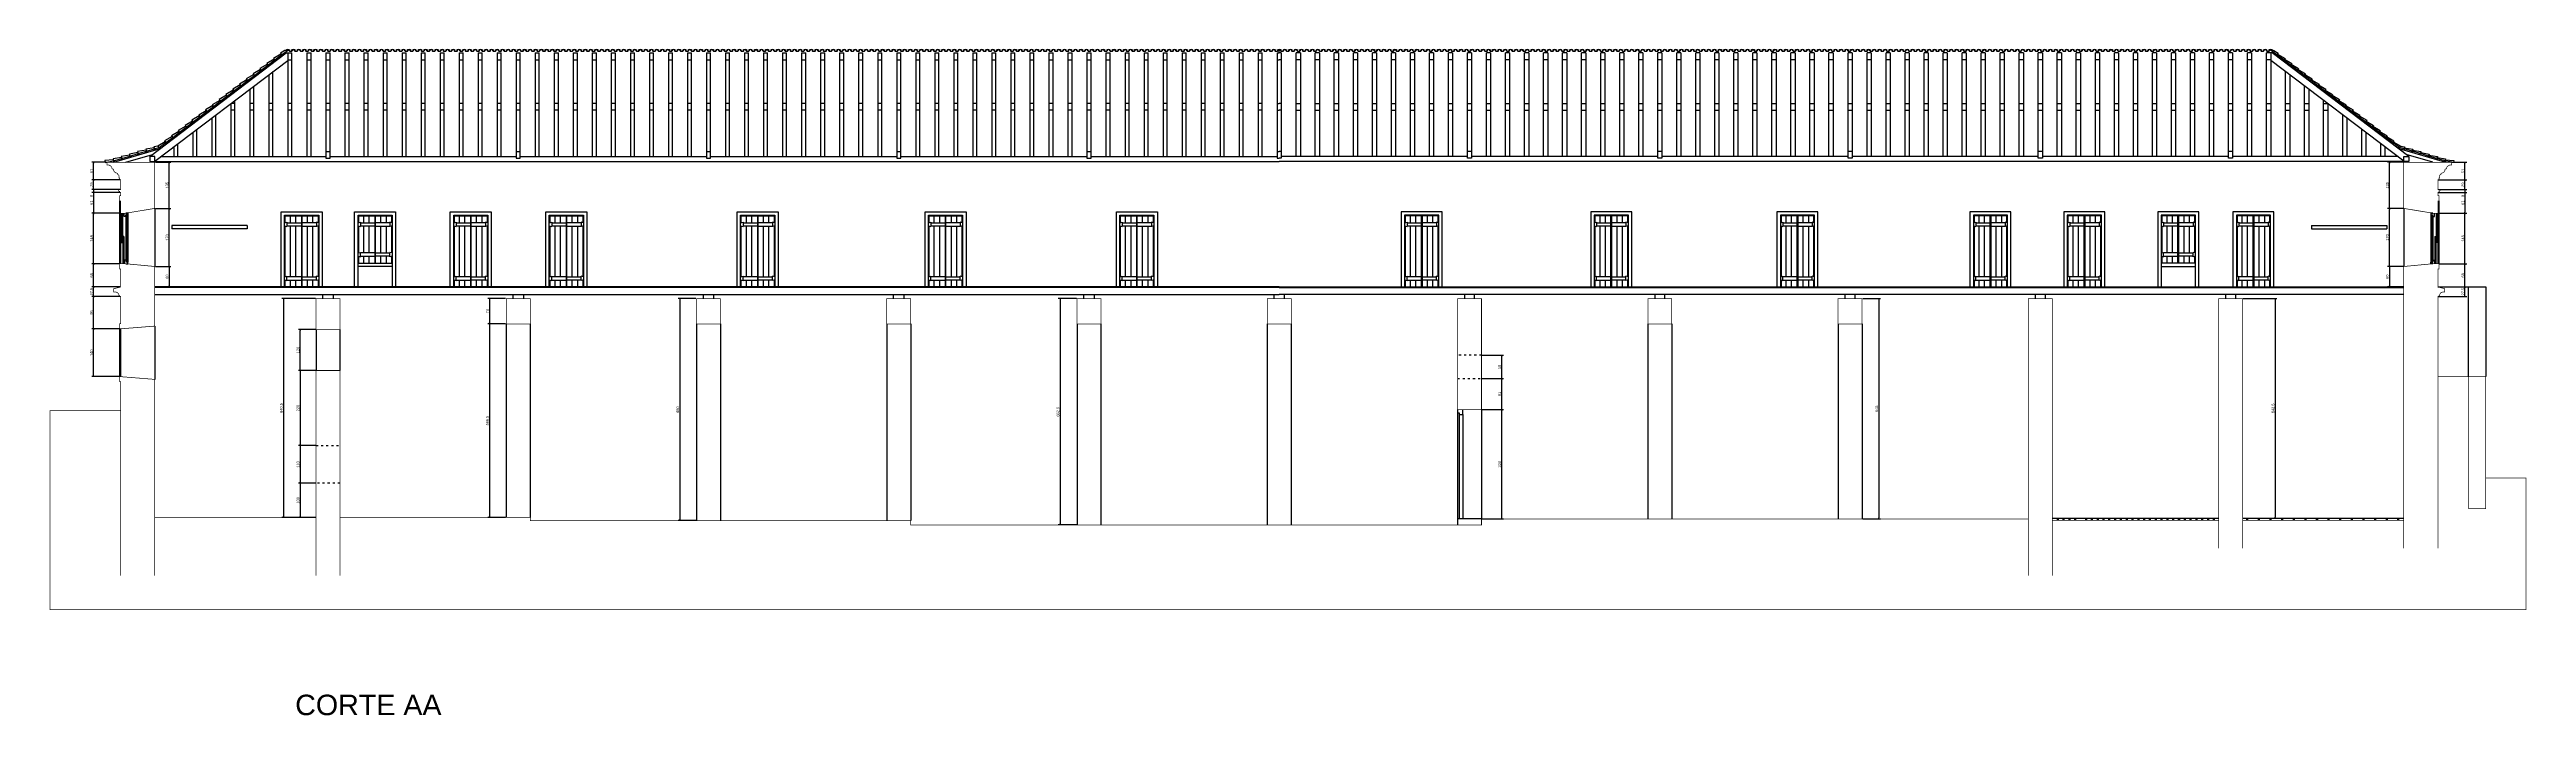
# Model space of a CAD drawing. Extents: x -6493 to 6606, y -1422 to 11651.
# Drawn here: x -6112 to 1139, y 5855 to 7804 of the extents above; entities that cross this region are included whole.
import ezdxf

# ---------------------------------------------------------------- set-up
doc = ezdxf.new("R2010")
doc.units = 0
doc.header["$PDMODE"] = 35
doc.linetypes.add('ACAD_ISO03W100', pattern=[30, 12, -18])
doc.layers.get('0').update_dxf_attribs({"linetype": 'CONTINUOUS'})
doc.layers.get('DEFPOINTS').update_dxf_attribs({"linetype": 'CONTINUOUS'})
for name, color, linetype in [('COTA', 7, 'CONTINUOUS'), ('PAREDE', 7, 'CONTINUOUS'), ('PAREDE_FINA', 7, 'CONTINUOUS')]:
    doc.layers.add(name, color=color, linetype=linetype)
doc.styles.add('TEXTO', font='ARIAL.TTF')
doc.dimstyles.new('COTA', dxfattribs={"dimtxt": 8, "dimasz": 3, "dimexe": 5, "dimexo": 2, "dimgap": 2, "dimtad": 1, "dimdec": 1, "dimdsep": 46, "dimtxsty": 'TEXTO', "dimblk1": 'DOT', "dimblk2": 'DOT', "dimsah": 1, "dimcen": 0, "dimclrd": 256, "dimclre": 256, "dimclrt": 256, "dimadec": 0, "dimazin": 0, "dimtfac": 1, "dimtdec": 4, "dimtmove": 0, "dimatfit": 3, "dimldrblk": 'DOT', "dimfxl": 1, "dimtolj": 1, "dimtzin": 0, "dimarcsym": 0})

# ---------------------------------------------------------------- blocks, each defined once
blk = doc.blocks.new('_DOT')
at = {"color": 0, "linetype": 'ByBlock'}
blk.add_line((-0.5, 0), (-1, 0), dxfattribs=at)
at = {"color": 0, "linetype": 'ByBlock', "const_width": 0.5}
blk.add_lwpolyline([(-0.25, 0, 1), (0.25, 0, 1)], format="xyb", close=True, dxfattribs=at)
blk = doc.blocks.new('*D301')
at = {"layer": 'COTA', "lineweight": -2}
for p, q in [((-5909, 7177.5), (-5988.2, 7177.5)), ((-5906, 7109.5), (-5988.2, 7109.5)), ((-5983.2, 7112.5), (-5983.2, 7174.5))]:
    blk.add_line(p, q, dxfattribs=at)
at = {"layer": 'DEFPOINTS', "color": 0}
for p in [(-5983.2, 7177.5), (-5907, 7177.5), (-5904, 7109.5)]:
    blk.add_point(p, dxfattribs=at)
at = {"layer": 'COTA', "lineweight": -2, "xscale": 3, "yscale": 3, "zscale": 3}
for p, rotation in [((-5983.2, 7177.5), 90), ((-5983.2, 7109.5), 270)]:
    blk.add_blockref('_DOT', p, dxfattribs=dict(at, rotation=rotation))
at = {"layer": 'COTA', "insert": (-5989.2, 7143.5), "char_height": 8, "attachment_point": 5, "rotation": 90, "style": 'TEXTO'}
blk.add_mtext('\\A1;68', dxfattribs=at)
blk = doc.blocks.new('*D298')
at = {"layer": 'COTA', "lineweight": -2}
for p, q in [((-5906, 6987), (-5988.2, 6987)), ((-5983.2, 6850), (-5983.2, 6984)), ((-5906, 6847), (-5988.2, 6847))]:
    blk.add_line(p, q, dxfattribs=at)
at = {"layer": 'DEFPOINTS', "color": 0}
for p in [(-5983.2, 6987), (-5904, 6987), (-5904, 6847)]:
    blk.add_point(p, dxfattribs=at)
at = {"layer": 'COTA', "lineweight": -2, "xscale": 3, "yscale": 3, "zscale": 3}
for p, rotation in [((-5983.2, 6987), 90), ((-5983.2, 6847), 270)]:
    blk.add_blockref('_DOT', p, dxfattribs=dict(at, rotation=rotation))
at = {"layer": 'COTA', "insert": (-5989.2, 6917), "char_height": 8, "attachment_point": 5, "rotation": 90, "style": 'TEXTO'}
blk.add_mtext('\\A1;140', dxfattribs=at)
blk = doc.blocks.new('*D300')
at = {"layer": 'COTA', "lineweight": -2}
for p, q in [((-5906, 7109.5), (-5988.2, 7109.5)), ((-5983.2, 7085), (-5983.2, 7106.5)), ((-5906, 7082), (-5988.2, 7082))]:
    blk.add_line(p, q, dxfattribs=at)
at = {"layer": 'DEFPOINTS', "color": 0}
for p in [(-5983.2, 7109.5), (-5904, 7109.5), (-5904, 7082)]:
    blk.add_point(p, dxfattribs=at)
at = {"layer": 'COTA', "lineweight": -2, "xscale": 3, "yscale": 3, "zscale": 3}
for p, rotation in [((-5983.2, 7109.5), 90), ((-5983.2, 7082), 270)]:
    blk.add_blockref('_DOT', p, dxfattribs=dict(at, rotation=rotation))
at = {"layer": 'COTA', "insert": (-5989.2, 7095.7), "char_height": 8, "attachment_point": 5, "rotation": 90, "style": 'TEXTO'}
blk.add_mtext('\\A1;27.5', dxfattribs=at)
blk = doc.blocks.new('*D299')
at = {"layer": 'COTA', "lineweight": -2}
for p, q in [((-5906, 7082), (-5988.2, 7082)), ((-5983.2, 6990), (-5983.2, 7079)), ((-5908, 6987), (-5988.2, 6987))]:
    blk.add_line(p, q, dxfattribs=at)
at = {"layer": 'DEFPOINTS', "color": 0}
for p in [(-5983.2, 7082), (-5904, 7082), (-5906, 6987)]:
    blk.add_point(p, dxfattribs=at)
at = {"layer": 'COTA', "lineweight": -2, "xscale": 3, "yscale": 3, "zscale": 3}
for p, rotation in [((-5983.2, 7082), 90), ((-5983.2, 6987), 270)]:
    blk.add_blockref('_DOT', p, dxfattribs=dict(at, rotation=rotation))
at = {"layer": 'COTA', "insert": (-5989.2, 7034.5), "char_height": 8, "attachment_point": 5, "rotation": 90, "style": 'TEXTO'}
blk.add_mtext('\\A1;95', dxfattribs=at)
blk = doc.blocks.new('*D303')
at = {"layer": 'COTA', "lineweight": -2}
for p, q in [((-5906, 7386.5), (-5988.2, 7386.5)), ((-5906, 7325.5), (-5988.2, 7325.5)), ((-5983.2, 7383.5), (-5983.2, 7328.5))]:
    blk.add_line(p, q, dxfattribs=at)
at = {"layer": 'DEFPOINTS', "color": 0}
for p in [(-5983.2, 7325.5), (-5904, 7386.5), (-5904, 7325.5)]:
    blk.add_point(p, dxfattribs=at)
at = {"layer": 'COTA', "lineweight": -2, "xscale": 3, "yscale": 3, "zscale": 3}
for p, rotation in [((-5983.2, 7386.5), 90), ((-5983.2, 7325.5), 270)]:
    blk.add_blockref('_DOT', p, dxfattribs=dict(at, rotation=rotation))
at = {"layer": 'COTA', "insert": (-5989.2, 7356), "char_height": 8, "attachment_point": 5, "rotation": 90, "style": 'TEXTO'}
blk.add_mtext('\\A1;61', dxfattribs=at)
blk = doc.blocks.new('*D302')
at = {"layer": 'COTA', "lineweight": -2}
for p, q in [((-5906, 7325.5), (-5988.2, 7325.5)), ((-5983.2, 7180.5), (-5983.2, 7322.5)), ((-5911, 7177.5), (-5988.2, 7177.5))]:
    blk.add_line(p, q, dxfattribs=at)
at = {"layer": 'DEFPOINTS', "color": 0}
for p in [(-5983.2, 7325.5), (-5904, 7325.5), (-5909, 7177.5)]:
    blk.add_point(p, dxfattribs=at)
at = {"layer": 'COTA', "lineweight": -2, "xscale": 3, "yscale": 3, "zscale": 3}
for p, rotation in [((-5983.2, 7325.5), 90), ((-5983.2, 7177.5), 270)]:
    blk.add_blockref('_DOT', p, dxfattribs=dict(at, rotation=rotation))
at = {"layer": 'COTA', "insert": (-5989.2, 7251.5), "char_height": 8, "attachment_point": 5, "rotation": 90, "style": 'TEXTO'}
blk.add_mtext('\\A1;148', dxfattribs=at)
blk = doc.blocks.new('*D306')
at = {"layer": 'COTA', "lineweight": -2}
for p, q in [((-5946, 7474.5), (-5988.2, 7474.5)), ((-5983.2, 7426.5), (-5983.2, 7471.5)), ((-5906, 7423.5), (-5988.2, 7423.5))]:
    blk.add_line(p, q, dxfattribs=at)
at = {"layer": 'DEFPOINTS', "color": 0}
for p in [(-5983.2, 7474.5), (-5944, 7474.5), (-5904, 7423.5)]:
    blk.add_point(p, dxfattribs=at)
at = {"layer": 'COTA', "lineweight": -2, "xscale": 3, "yscale": 3, "zscale": 3}
for p, rotation in [((-5983.2, 7474.5), 90), ((-5983.2, 7423.5), 270)]:
    blk.add_blockref('_DOT', p, dxfattribs=dict(at, rotation=rotation))
at = {"layer": 'COTA', "insert": (-5989.2, 7449), "char_height": 8, "attachment_point": 5, "rotation": 90, "style": 'TEXTO'}
blk.add_mtext('\\A1;51', dxfattribs=at)
blk = doc.blocks.new('*D305')
at = {"layer": 'COTA', "lineweight": -2}
for p, q in [((-5906, 7423.5), (-5988.2, 7423.5)), ((-5983.2, 7397.5), (-5983.2, 7420.5)), ((-5906, 7394.5), (-5988.2, 7394.5))]:
    blk.add_line(p, q, dxfattribs=at)
at = {"layer": 'DEFPOINTS', "color": 0}
for p in [(-5983.2, 7423.5), (-5904, 7423.5), (-5904, 7394.5)]:
    blk.add_point(p, dxfattribs=at)
at = {"layer": 'COTA', "lineweight": -2, "xscale": 3, "yscale": 3, "zscale": 3}
for p, rotation in [((-5983.2, 7423.5), 90), ((-5983.2, 7394.5), 270)]:
    blk.add_blockref('_DOT', p, dxfattribs=dict(at, rotation=rotation))
at = {"layer": 'COTA', "insert": (-5989.2, 7409), "char_height": 8, "attachment_point": 5, "rotation": 90, "style": 'TEXTO'}
blk.add_mtext('\\A1;29', dxfattribs=at)
blk = doc.blocks.new('*D304')
at = {"layer": 'COTA', "lineweight": -2}
for p, q in [((-5983.2, 7397.5), (-5983.2, 7400.5)), ((-5906, 7394.5), (-5988.2, 7394.5)), ((-5906, 7386.5), (-5988.2, 7386.5)), ((-5983.2, 7394.5), (-5983.2, 7386.5)), ((-5983.2, 7383.5), (-5983.2, 7371.2))]:
    blk.add_line(p, q, dxfattribs=at)
at = {"layer": 'DEFPOINTS', "color": 0}
for p in [(-5983.2, 7386.5), (-5904, 7394.5), (-5904, 7386.5)]:
    blk.add_point(p, dxfattribs=at)
at = {"layer": 'COTA', "lineweight": -2, "xscale": 3, "yscale": 3, "zscale": 3}
for p, rotation in [((-5983.2, 7394.5), 270), ((-5983.2, 7386.5), 90)]:
    blk.add_blockref('_DOT', p, dxfattribs=dict(at, rotation=rotation))
at = {"layer": 'COTA', "insert": (-5989.2, 7375.8), "char_height": 8, "attachment_point": 5, "rotation": 90, "style": 'TEXTO'}
blk.add_mtext('\\A1;8', dxfattribs=at)
blk = doc.blocks.new('*D307')
at = {"layer": 'COTA', "lineweight": -2}
for p, q in [((-5802, 7169.5), (-5756.8, 7169.5)), ((-5802, 7109.5), (-5756.8, 7109.5)), ((-5761.8, 7166.5), (-5761.8, 7112.5))]:
    blk.add_line(p, q, dxfattribs=at)
at = {"layer": 'DEFPOINTS', "color": 0}
for p in [(-5804, 7169.5), (-5804, 7109.5), (-5761.8, 7109.5)]:
    blk.add_point(p, dxfattribs=at)
at = {"layer": 'COTA', "lineweight": -2, "xscale": 3, "yscale": 3, "zscale": 3}
for p, rotation in [((-5761.8, 7169.5), 90), ((-5761.8, 7109.5), 270)]:
    blk.add_blockref('_DOT', p, dxfattribs=dict(at, rotation=rotation))
at = {"layer": 'COTA', "insert": (-5767.9, 7139.5), "char_height": 8, "attachment_point": 5, "rotation": 90, "style": 'TEXTO'}
blk.add_mtext('\\A1;60', dxfattribs=at)
blk = doc.blocks.new('*D308')
at = {"layer": 'COTA', "lineweight": -2}
for p, q in [((-5802, 7339.5), (-5756.8, 7339.5)), ((-5761.8, 7172.5), (-5761.8, 7336.5)), ((-5802, 7169.5), (-5756.8, 7169.5))]:
    blk.add_line(p, q, dxfattribs=at)
at = {"layer": 'DEFPOINTS', "color": 0}
for p in [(-5804, 7339.5), (-5761.8, 7339.5), (-5804, 7169.5)]:
    blk.add_point(p, dxfattribs=at)
at = {"layer": 'COTA', "lineweight": -2, "xscale": 3, "yscale": 3, "zscale": 3}
for p, rotation in [((-5761.8, 7339.5), 90), ((-5761.8, 7169.5), 270)]:
    blk.add_blockref('_DOT', p, dxfattribs=dict(at, rotation=rotation))
at = {"layer": 'COTA', "insert": (-5767.9, 7254.5), "char_height": 8, "attachment_point": 5, "rotation": 90, "style": 'TEXTO'}
blk.add_mtext('\\A1;170', dxfattribs=at)
blk = doc.blocks.new('*D309')
at = {"layer": 'COTA', "lineweight": -2}
for p, q in [((-5802, 7474.5), (-5756.8, 7474.5)), ((-5761.8, 7342.5), (-5761.8, 7471.5)), ((-5802, 7339.5), (-5756.8, 7339.5))]:
    blk.add_line(p, q, dxfattribs=at)
at = {"layer": 'DEFPOINTS', "color": 0}
for p in [(-5804, 7474.5), (-5761.8, 7474.5), (-5804, 7339.5)]:
    blk.add_point(p, dxfattribs=at)
at = {"layer": 'COTA', "lineweight": -2, "xscale": 3, "yscale": 3, "zscale": 3}
for p, rotation in [((-5761.8, 7474.5), 90), ((-5761.8, 7339.5), 270)]:
    blk.add_blockref('_DOT', p, dxfattribs=dict(at, rotation=rotation))
at = {"layer": 'COTA', "insert": (-5767.9, 7407), "char_height": 8, "attachment_point": 5, "rotation": 90, "style": 'TEXTO'}
blk.add_mtext('\\A1;135', dxfattribs=at)
blk = doc.blocks.new('*D310')
at = {"layer": 'COTA', "lineweight": -2}
for p, q in [((-5334, 6865), (-5383.7, 6865)), ((-5378.7, 6862), (-5378.7, 6648)), ((-5334, 6645), (-5383.7, 6645))]:
    blk.add_line(p, q, dxfattribs=at)
at = {"layer": 'DEFPOINTS', "color": 0}
for p in [(-5332, 6865), (-5378.7, 6645), (-5332, 6645)]:
    blk.add_point(p, dxfattribs=at)
at = {"layer": 'COTA', "lineweight": -2, "xscale": 3, "yscale": 3, "zscale": 3}
for p, rotation in [((-5378.7, 6865), 90), ((-5378.7, 6645), 270)]:
    blk.add_blockref('_DOT', p, dxfattribs=dict(at, rotation=rotation))
at = {"layer": 'COTA', "insert": (-5384.8, 6755), "char_height": 8, "attachment_point": 5, "rotation": 90, "style": 'TEXTO'}
blk.add_mtext('\\A1;220', dxfattribs=at)
blk = doc.blocks.new('*D311')
at = {"layer": 'COTA', "lineweight": -2}
for p, q in [((-5334, 6985), (-5383.7, 6985)), ((-5378.7, 6868), (-5378.7, 6982)), ((-5334, 6865), (-5383.7, 6865))]:
    blk.add_line(p, q, dxfattribs=at)
at = {"layer": 'DEFPOINTS', "color": 0}
for p in [(-5378.7, 6985), (-5332, 6985), (-5332, 6865)]:
    blk.add_point(p, dxfattribs=at)
at = {"layer": 'COTA', "lineweight": -2, "xscale": 3, "yscale": 3, "zscale": 3}
for p, rotation in [((-5378.7, 6985), 90), ((-5378.7, 6865), 270)]:
    blk.add_blockref('_DOT', p, dxfattribs=dict(at, rotation=rotation))
at = {"layer": 'COTA', "insert": (-5384.8, 6925), "char_height": 8, "attachment_point": 5, "rotation": 90, "style": 'TEXTO'}
blk.add_mtext('\\A1;120', dxfattribs=at)
blk = doc.blocks.new('*D312')
at = {"layer": 'COTA', "lineweight": -2}
for p, q in [((-5334, 7075.5), (-5432.3, 7075.5)), ((-5427.3, 7072.5), (-5427.3, 6438)), ((-5334, 6435), (-5432.3, 6435))]:
    blk.add_line(p, q, dxfattribs=at)
at = {"layer": 'DEFPOINTS', "color": 0}
for p in [(-5332, 7075.5), (-5427.3, 6435), (-5332, 6435)]:
    blk.add_point(p, dxfattribs=at)
at = {"layer": 'COTA', "lineweight": -2, "xscale": 3, "yscale": 3, "zscale": 3}
for p, rotation in [((-5427.3, 7075.5), 90), ((-5427.3, 6435), 270)]:
    blk.add_blockref('_DOT', p, dxfattribs=dict(at, rotation=rotation))
at = {"layer": 'COTA', "insert": (-5433.4, 6755.2), "char_height": 8, "attachment_point": 5, "rotation": 90, "style": 'TEXTO'}
blk.add_mtext('\\A1;640.5', dxfattribs=at)
blk = doc.blocks.new('*D313')
at = {"layer": 'COTA', "lineweight": -2}
for p, q in [((-4220, 7075.5), (-4271.9, 7075.5)), ((-4266.9, 7072.5), (-4266.9, 6428.5)), ((-4220, 6425.5), (-4271.9, 6425.5))]:
    blk.add_line(p, q, dxfattribs=at)
at = {"layer": 'DEFPOINTS', "color": 0}
for p in [(-4218, 7075.5), (-4266.9, 6425.5), (-4218, 6425.5)]:
    blk.add_point(p, dxfattribs=at)
at = {"layer": 'COTA', "lineweight": -2, "xscale": 3, "yscale": 3, "zscale": 3}
for p, rotation in [((-4266.9, 7075.5), 90), ((-4266.9, 6425.5), 270)]:
    blk.add_blockref('_DOT', p, dxfattribs=dict(at, rotation=rotation))
at = {"layer": 'COTA', "insert": (-4273, 6750.5), "char_height": 8, "attachment_point": 5, "rotation": 90, "style": 'TEXTO'}
blk.add_mtext('\\A1;650', dxfattribs=at)
blk = doc.blocks.new('*D314')
at = {"layer": 'COTA', "lineweight": -2}
for p, q in [((-4777, 7001.5), (-4829.2, 7001.5)), ((-4824.2, 6998.5), (-4824.2, 6438)), ((-4777, 6435), (-4829.2, 6435))]:
    blk.add_line(p, q, dxfattribs=at)
at = {"layer": 'DEFPOINTS', "color": 0}
for p in [(-4775, 7001.5), (-4824.2, 6435), (-4775, 6435)]:
    blk.add_point(p, dxfattribs=at)
at = {"layer": 'COTA', "lineweight": -2, "xscale": 3, "yscale": 3, "zscale": 3}
for p, rotation in [((-4824.2, 7001.5), 90), ((-4824.2, 6435), 270)]:
    blk.add_blockref('_DOT', p, dxfattribs=dict(at, rotation=rotation))
at = {"layer": 'COTA', "insert": (-4830.3, 6718.2), "char_height": 8, "attachment_point": 5, "rotation": 90, "style": 'TEXTO'}
blk.add_mtext('\\A1;566.5', dxfattribs=at)
blk = doc.blocks.new('*D315')
at = {"layer": 'COTA', "lineweight": -2}
for p, q in [((-4777, 7075.5), (-4829.2, 7075.5)), ((-4824.2, 7072.5), (-4824.2, 7004.5)), ((-4777, 7001.5), (-4829.2, 7001.5))]:
    blk.add_line(p, q, dxfattribs=at)
at = {"layer": 'DEFPOINTS', "color": 0}
for p in [(-4775, 7075.5), (-4824.2, 7001.5), (-4775, 7001.5)]:
    blk.add_point(p, dxfattribs=at)
at = {"layer": 'COTA', "lineweight": -2, "xscale": 3, "yscale": 3, "zscale": 3}
for p, rotation in [((-4824.2, 7075.5), 90), ((-4824.2, 7001.5), 270)]:
    blk.add_blockref('_DOT', p, dxfattribs=dict(at, rotation=rotation))
at = {"layer": 'COTA', "insert": (-4830.2, 7038.5), "char_height": 8, "attachment_point": 5, "rotation": 90, "style": 'TEXTO'}
blk.add_mtext('\\A1;74', dxfattribs=at)
blk = doc.blocks.new('*D316')
at = {"layer": 'COTA', "lineweight": -2}
for p, q in [((-3106, 7075.5), (-3158.9, 7075.5)), ((-3153.9, 7072.5), (-3153.9, 6416)), ((-3106, 6413), (-3158.9, 6413))]:
    blk.add_line(p, q, dxfattribs=at)
at = {"layer": 'DEFPOINTS', "color": 0}
for p in [(-3104, 7075.5), (-3153.9, 6413), (-3104, 6413)]:
    blk.add_point(p, dxfattribs=at)
at = {"layer": 'COTA', "lineweight": -2, "xscale": 3, "yscale": 3, "zscale": 3}
for p, rotation in [((-3153.9, 7075.5), 90), ((-3153.9, 6413), 270)]:
    blk.add_blockref('_DOT', p, dxfattribs=dict(at, rotation=rotation))
at = {"layer": 'COTA', "insert": (-3160, 6744.2), "char_height": 8, "attachment_point": 5, "rotation": 90, "style": 'TEXTO'}
blk.add_mtext('\\A1;662.5', dxfattribs=at)
blk = doc.blocks.new('*D327')
at = {"layer": 'COTA', "lineweight": -2}
for p, q in [((310, 7075.5), (408.4, 7075.5)), ((403.4, 7072.5), (403.4, 6436)), ((310, 6433), (408.4, 6433))]:
    blk.add_line(p, q, dxfattribs=at)
at = {"layer": 'DEFPOINTS', "color": 0}
for p in [(308, 7075.5), (308, 6433), (403.4, 6433)]:
    blk.add_point(p, dxfattribs=at)
at = {"layer": 'COTA', "lineweight": -2, "xscale": 3, "yscale": 3, "zscale": 3}
for p, rotation in [((403.4, 7075.5), 90), ((403.4, 6433), 270)]:
    blk.add_blockref('_DOT', p, dxfattribs=dict(at, rotation=rotation))
at = {"layer": 'COTA', "insert": (397.3, 6754.2), "char_height": 8, "attachment_point": 5, "rotation": 90, "style": 'TEXTO'}
blk.add_mtext('\\A1;642.5', dxfattribs=at)
blk = doc.blocks.new('*D322')
at = {"layer": 'COTA', "lineweight": -2}
for p, q in [((882, 7423.5), (964.2, 7423.5)), ((959.2, 7397.5), (959.2, 7420.5)), ((882, 7394.5), (964.2, 7394.5))]:
    blk.add_line(p, q, dxfattribs=at)
at = {"layer": 'DEFPOINTS', "color": 0}
for p in [(880, 7423.5), (959.2, 7423.5), (880, 7394.5)]:
    blk.add_point(p, dxfattribs=at)
at = {"layer": 'COTA', "lineweight": -2, "xscale": 3, "yscale": 3, "zscale": 3}
for p, rotation in [((959.2, 7423.5), 90), ((959.2, 7394.5), 270)]:
    blk.add_blockref('_DOT', p, dxfattribs=dict(at, rotation=rotation))
at = {"layer": 'COTA', "insert": (953.1, 7409), "char_height": 8, "attachment_point": 5, "rotation": 90, "style": 'TEXTO'}
blk.add_mtext('\\A1;29', dxfattribs=at)
blk = doc.blocks.new('*D320')
at = {"layer": 'COTA', "lineweight": -2}
for p, q in [((882, 7325.5), (964.2, 7325.5)), ((959.2, 7180.5), (959.2, 7322.5)), ((887, 7177.5), (964.2, 7177.5))]:
    blk.add_line(p, q, dxfattribs=at)
at = {"layer": 'DEFPOINTS', "color": 0}
for p in [(880, 7325.5), (959.2, 7325.5), (885, 7177.5)]:
    blk.add_point(p, dxfattribs=at)
at = {"layer": 'COTA', "lineweight": -2, "xscale": 3, "yscale": 3, "zscale": 3}
for p, rotation in [((959.2, 7325.5), 90), ((959.2, 7177.5), 270)]:
    blk.add_blockref('_DOT', p, dxfattribs=dict(at, rotation=rotation))
at = {"layer": 'COTA', "insert": (953.1, 7251.5), "char_height": 8, "attachment_point": 5, "rotation": 90, "style": 'TEXTO'}
blk.add_mtext('\\A1;148', dxfattribs=at)
blk = doc.blocks.new('*D317')
at = {"layer": 'COTA', "lineweight": -2}
for p, q in [((882, 7109.5), (964.2, 7109.5)), ((885, 7177.5), (964.2, 7177.5)), ((959.2, 7112.5), (959.2, 7174.5))]:
    blk.add_line(p, q, dxfattribs=at)
at = {"layer": 'DEFPOINTS', "color": 0}
for p in [(880, 7109.5), (883, 7177.5), (959.2, 7177.5)]:
    blk.add_point(p, dxfattribs=at)
at = {"layer": 'COTA', "lineweight": -2, "xscale": 3, "yscale": 3, "zscale": 3}
for p, rotation in [((959.2, 7177.5), 90), ((959.2, 7109.5), 270)]:
    blk.add_blockref('_DOT', p, dxfattribs=dict(at, rotation=rotation))
at = {"layer": 'COTA', "insert": (953.1, 7143.5), "char_height": 8, "attachment_point": 5, "rotation": 90, "style": 'TEXTO'}
blk.add_mtext('\\A1;68', dxfattribs=at)
blk = doc.blocks.new('*D318')
at = {"layer": 'COTA', "lineweight": -2}
for p, q in [((882, 7109.5), (964.2, 7109.5)), ((959.2, 7085), (959.2, 7106.5)), ((882, 7082), (964.2, 7082))]:
    blk.add_line(p, q, dxfattribs=at)
at = {"layer": 'DEFPOINTS', "color": 0}
for p in [(880, 7109.5), (959.2, 7109.5), (880, 7082)]:
    blk.add_point(p, dxfattribs=at)
at = {"layer": 'COTA', "lineweight": -2, "xscale": 3, "yscale": 3, "zscale": 3}
for p, rotation in [((959.2, 7109.5), 90), ((959.2, 7082), 270)]:
    blk.add_blockref('_DOT', p, dxfattribs=dict(at, rotation=rotation))
at = {"layer": 'COTA', "insert": (953.1, 7095.7), "char_height": 8, "attachment_point": 5, "rotation": 90, "style": 'TEXTO'}
blk.add_mtext('\\A1;27.5', dxfattribs=at)
blk = doc.blocks.new('*D319')
at = {"layer": 'COTA', "lineweight": -2}
for p, q in [((882, 7386.5), (964.2, 7386.5)), ((882, 7325.5), (964.2, 7325.5)), ((959.2, 7383.5), (959.2, 7328.5))]:
    blk.add_line(p, q, dxfattribs=at)
at = {"layer": 'DEFPOINTS', "color": 0}
for p in [(880, 7386.5), (880, 7325.5), (959.2, 7325.5)]:
    blk.add_point(p, dxfattribs=at)
at = {"layer": 'COTA', "lineweight": -2, "xscale": 3, "yscale": 3, "zscale": 3}
for p, rotation in [((959.2, 7386.5), 90), ((959.2, 7325.5), 270)]:
    blk.add_blockref('_DOT', p, dxfattribs=dict(at, rotation=rotation))
at = {"layer": 'COTA', "insert": (953.1, 7356), "char_height": 8, "attachment_point": 5, "rotation": 90, "style": 'TEXTO'}
blk.add_mtext('\\A1;61', dxfattribs=at)
blk = doc.blocks.new('*D323')
at = {"layer": 'COTA', "lineweight": -2}
for p, q in [((959.2, 7397.5), (959.2, 7400.5)), ((882, 7394.5), (964.2, 7394.5)), ((882, 7386.5), (964.2, 7386.5)), ((959.2, 7394.5), (959.2, 7386.5)), ((959.2, 7383.5), (959.2, 7371.2))]:
    blk.add_line(p, q, dxfattribs=at)
at = {"layer": 'DEFPOINTS', "color": 0}
for p in [(880, 7394.5), (880, 7386.5), (959.2, 7386.5)]:
    blk.add_point(p, dxfattribs=at)
at = {"layer": 'COTA', "lineweight": -2, "xscale": 3, "yscale": 3, "zscale": 3}
for p, rotation in [((959.2, 7394.5), 270), ((959.2, 7386.5), 90)]:
    blk.add_blockref('_DOT', p, dxfattribs=dict(at, rotation=rotation))
at = {"layer": 'COTA', "insert": (953.1, 7375.8), "char_height": 8, "attachment_point": 5, "rotation": 90, "style": 'TEXTO'}
blk.add_mtext('\\A1;8', dxfattribs=at)
blk = doc.blocks.new('*D321')
at = {"layer": 'COTA', "lineweight": -2}
for p, q in [((922, 7474.5), (964.2, 7474.5)), ((959.2, 7426.5), (959.2, 7471.5)), ((882, 7423.5), (964.2, 7423.5))]:
    blk.add_line(p, q, dxfattribs=at)
at = {"layer": 'DEFPOINTS', "color": 0}
for p in [(920, 7474.5), (959.2, 7474.5), (880, 7423.5)]:
    blk.add_point(p, dxfattribs=at)
at = {"layer": 'COTA', "lineweight": -2, "xscale": 3, "yscale": 3, "zscale": 3}
for p, rotation in [((959.2, 7474.5), 90), ((959.2, 7423.5), 270)]:
    blk.add_blockref('_DOT', p, dxfattribs=dict(at, rotation=rotation))
at = {"layer": 'COTA', "insert": (953.1, 7449), "char_height": 8, "attachment_point": 5, "rotation": 90, "style": 'TEXTO'}
blk.add_mtext('\\A1;51', dxfattribs=at)
blk = doc.blocks.new('*D326')
at = {"layer": 'COTA', "lineweight": -2}
for p, q in [((778, 7474.5), (732.9, 7474.5)), ((737.9, 7342.5), (737.9, 7471.5)), ((778, 7339.5), (732.9, 7339.5))]:
    blk.add_line(p, q, dxfattribs=at)
at = {"layer": 'DEFPOINTS', "color": 0}
for p in [(737.9, 7474.5), (780, 7474.5), (780, 7339.5)]:
    blk.add_point(p, dxfattribs=at)
at = {"layer": 'COTA', "lineweight": -2, "xscale": 3, "yscale": 3, "zscale": 3}
for p, rotation in [((737.9, 7474.5), 90), ((737.9, 7339.5), 270)]:
    blk.add_blockref('_DOT', p, dxfattribs=dict(at, rotation=rotation))
at = {"layer": 'COTA', "insert": (731.8, 7407), "char_height": 8, "attachment_point": 5, "rotation": 90, "style": 'TEXTO'}
blk.add_mtext('\\A1;135', dxfattribs=at)
blk = doc.blocks.new('*D325')
at = {"layer": 'COTA', "lineweight": -2}
for p, q in [((778, 7339.5), (732.9, 7339.5)), ((737.9, 7172.5), (737.9, 7336.5)), ((778, 7169.5), (732.9, 7169.5))]:
    blk.add_line(p, q, dxfattribs=at)
at = {"layer": 'DEFPOINTS', "color": 0}
for p in [(737.9, 7339.5), (780, 7339.5), (780, 7169.5)]:
    blk.add_point(p, dxfattribs=at)
at = {"layer": 'COTA', "lineweight": -2, "xscale": 3, "yscale": 3, "zscale": 3}
for p, rotation in [((737.9, 7339.5), 90), ((737.9, 7169.5), 270)]:
    blk.add_blockref('_DOT', p, dxfattribs=dict(at, rotation=rotation))
at = {"layer": 'COTA', "insert": (731.8, 7254.5), "char_height": 8, "attachment_point": 5, "rotation": 90, "style": 'TEXTO'}
blk.add_mtext('\\A1;170', dxfattribs=at)
blk = doc.blocks.new('*D324')
at = {"layer": 'COTA', "lineweight": -2}
for p, q in [((778, 7169.5), (732.9, 7169.5)), ((778, 7109.5), (732.9, 7109.5)), ((737.9, 7166.5), (737.9, 7112.5))]:
    blk.add_line(p, q, dxfattribs=at)
at = {"layer": 'DEFPOINTS', "color": 0}
for p in [(737.9, 7109.5), (780, 7169.5), (780, 7109.5)]:
    blk.add_point(p, dxfattribs=at)
at = {"layer": 'COTA', "lineweight": -2, "xscale": 3, "yscale": 3, "zscale": 3}
for p, rotation in [((737.9, 7169.5), 90), ((737.9, 7109.5), 270)]:
    blk.add_blockref('_DOT', p, dxfattribs=dict(at, rotation=rotation))
at = {"layer": 'COTA', "insert": (731.8, 7139.5), "char_height": 8, "attachment_point": 5, "rotation": 90, "style": 'TEXTO'}
blk.add_mtext('\\A1;60', dxfattribs=at)
blk = doc.blocks.new('*D328')
at = {"layer": 'COTA', "lineweight": -2}
for p, q in [((-804, 7075.5), (-752, 7075.5)), ((-757, 7072.5), (-757, 6433.5)), ((-804, 6430.5), (-752, 6430.5))]:
    blk.add_line(p, q, dxfattribs=at)
at = {"layer": 'DEFPOINTS', "color": 0}
for p in [(-806, 7075.5), (-806, 6430.5), (-757, 6430.5)]:
    blk.add_point(p, dxfattribs=at)
at = {"layer": 'COTA', "lineweight": -2, "xscale": 3, "yscale": 3, "zscale": 3}
for p, rotation in [((-757, 7075.5), 90), ((-757, 6430.5), 270)]:
    blk.add_blockref('_DOT', p, dxfattribs=dict(at, rotation=rotation))
at = {"layer": 'COTA', "insert": (-763.1, 6753), "char_height": 8, "attachment_point": 5, "rotation": 90, "style": 'TEXTO'}
blk.add_mtext('\\A1;645', dxfattribs=at)
blk = doc.blocks.new('*D329')
at = {"layer": 'COTA', "lineweight": -2}
for p, q in [((-1918, 6750.5), (-1855.9, 6750.5)), ((-1860.9, 6433.5), (-1860.9, 6747.5)), ((-1918, 6430.5), (-1855.9, 6430.5))]:
    blk.add_line(p, q, dxfattribs=at)
at = {"layer": 'DEFPOINTS', "color": 0}
for p in [(-1920, 6750.5), (-1860.9, 6750.5), (-1920, 6430.5)]:
    blk.add_point(p, dxfattribs=at)
at = {"layer": 'COTA', "lineweight": -2, "xscale": 3, "yscale": 3, "zscale": 3}
for p, rotation in [((-1860.9, 6750.5), 90), ((-1860.9, 6430.5), 270)]:
    blk.add_blockref('_DOT', p, dxfattribs=dict(at, rotation=rotation))
at = {"layer": 'COTA', "insert": (-1867, 6590.5), "char_height": 8, "attachment_point": 5, "rotation": 90, "style": 'TEXTO'}
blk.add_mtext('\\A1;320', dxfattribs=at)
blk = doc.blocks.new('*D330')
at = {"layer": 'COTA', "lineweight": -2}
for p, q in [((-1918, 6841.5), (-1855.9, 6841.5)), ((-1860.9, 6753.5), (-1860.9, 6838.5)), ((-1918, 6750.5), (-1855.9, 6750.5))]:
    blk.add_line(p, q, dxfattribs=at)
at = {"layer": 'DEFPOINTS', "color": 0}
for p in [(-1920, 6841.5), (-1860.9, 6841.5), (-1920, 6750.5)]:
    blk.add_point(p, dxfattribs=at)
at = {"layer": 'COTA', "lineweight": -2, "xscale": 3, "yscale": 3, "zscale": 3}
for p, rotation in [((-1860.9, 6841.5), 90), ((-1860.9, 6750.5), 270)]:
    blk.add_blockref('_DOT', p, dxfattribs=dict(at, rotation=rotation))
at = {"layer": 'COTA', "insert": (-1867, 6796), "char_height": 8, "attachment_point": 5, "rotation": 90, "style": 'TEXTO'}
blk.add_mtext('\\A1;91', dxfattribs=at)
blk = doc.blocks.new('*D331')
at = {"layer": 'COTA', "lineweight": -2}
for p, q in [((-1918, 6909.5), (-1855.9, 6909.5)), ((-1860.9, 6844.5), (-1860.9, 6906.5)), ((-1918, 6841.5), (-1855.9, 6841.5))]:
    blk.add_line(p, q, dxfattribs=at)
at = {"layer": 'DEFPOINTS', "color": 0}
for p in [(-1920, 6909.5), (-1860.9, 6909.5), (-1920, 6841.5)]:
    blk.add_point(p, dxfattribs=at)
at = {"layer": 'COTA', "lineweight": -2, "xscale": 3, "yscale": 3, "zscale": 3}
for p, rotation in [((-1860.9, 6909.5), 90), ((-1860.9, 6841.5), 270)]:
    blk.add_blockref('_DOT', p, dxfattribs=dict(at, rotation=rotation))
at = {"layer": 'COTA', "insert": (-1867, 6875.5), "char_height": 8, "attachment_point": 5, "rotation": 90, "style": 'TEXTO'}
blk.add_mtext('\\A1;68', dxfattribs=at)
blk = doc.blocks.new('*D332')
at = {"layer": 'COTA', "lineweight": -2}
for p, q in [((-5334, 6645), (-5383.7, 6645)), ((-5378.7, 6642), (-5378.7, 6538)), ((-5334, 6535), (-5383.7, 6535))]:
    blk.add_line(p, q, dxfattribs=at)
at = {"layer": 'DEFPOINTS', "color": 0}
for p in [(-5332, 6645), (-5378.7, 6535), (-5332, 6535)]:
    blk.add_point(p, dxfattribs=at)
at = {"layer": 'COTA', "lineweight": -2, "xscale": 3, "yscale": 3, "zscale": 3}
for p, rotation in [((-5378.7, 6645), 90), ((-5378.7, 6535), 270)]:
    blk.add_blockref('_DOT', p, dxfattribs=dict(at, rotation=rotation))
at = {"layer": 'COTA', "insert": (-5384.8, 6590), "char_height": 8, "attachment_point": 5, "rotation": 90, "style": 'TEXTO'}
blk.add_mtext('\\A1;110', dxfattribs=at)
blk = doc.blocks.new('*D333')
at = {"layer": 'COTA', "lineweight": -2}
for p, q in [((-5334, 6535), (-5383.7, 6535)), ((-5378.7, 6532), (-5378.7, 6438)), ((-5336, 6435), (-5383.7, 6435))]:
    blk.add_line(p, q, dxfattribs=at)
at = {"layer": 'DEFPOINTS', "color": 0}
for p in [(-5332, 6535), (-5378.7, 6435), (-5334, 6435)]:
    blk.add_point(p, dxfattribs=at)
at = {"layer": 'COTA', "lineweight": -2, "xscale": 3, "yscale": 3, "zscale": 3}
for p, rotation in [((-5378.7, 6535), 90), ((-5378.7, 6435), 270)]:
    blk.add_blockref('_DOT', p, dxfattribs=dict(at, rotation=rotation))
at = {"layer": 'COTA', "insert": (-5384.8, 6485), "char_height": 8, "attachment_point": 5, "rotation": 90, "style": 'TEXTO'}
blk.add_mtext('\\A1;100', dxfattribs=at)

msp = doc.modelspace()

# ---------------------------------------------------------------- linework, layer by layer
at = {"layer": 'PAREDE', "const_width": 2}
for points in [[(-5906.97, 7361.47), (-5903.97, 7361.47), (-5903.97, 7325.47), (-5888.97, 7325.47), (-5803.97, 7339.47), (-5803.97, 7474.47), (-5903.97, 7474.47), (-5943.97, 7474.47), (-5943.97, 7466.47), (-5940.97, 7466.47, -0.4142136), (-5928.97, 7454.47), (-5924.97, 7454.47, 0.4142136), (-5912.97, 7442.47), (-5912.97, 7438.47, -0.4142136), (-5908.97, 7434.47), (-5908.97, 7428.47), (-5906.97, 7428.47), (-5906.97, 7423.47), (-5903.97, 7423.47), (-5903.97, 7394.47), (-5907.47, 7394.47, 1), (-5907.47, 7389.47), (-5906.97, 7389.47), (-5906.97, 7386.47), (-5903.97, 7386.47), (-5903.97, 7376.47), (-5906.97, 7376.47)], [(883.03, 7361.47), (880.03, 7361.47), (880.03, 7325.47), (865.03, 7325.47), (780.03, 7339.47), (780.03, 7474.47), (880.03, 7474.47), (920.03, 7474.47), (920.03, 7466.47), (917.03, 7466.47, 0.4142136), (905.03, 7454.47), (901.03, 7454.47, -0.4142136), (889.03, 7442.47), (889.03, 7438.47, 0.4142136), (885.03, 7434.47), (885.03, 7428.47), (883.03, 7428.47), (883.03, 7423.47), (880.03, 7423.47), (880.03, 7394.47), (883.53, 7394.47, -1), (883.53, 7389.47), (883.03, 7389.47), (883.03, 7386.47), (880.03, 7386.47), (880.03, 7376.47), (883.03, 7376.47)], [(-5803.97, 6994.97), (-5803.97, 7169.47), (-5888.97, 7177.47), (-5906.97, 7177.47), (-5906.97, 7162.47), (-5903.97, 7162.47), (-5903.97, 7109.47), (-5923.97, 7104.47), (-5923.97, 7094.47), (-5918.97, 7094.47, -0.4142136), (-5908.97, 7084.47), (-5906.97, 7084.47), (-5906.97, 7081.97), (-5903.97, 7081.97), (-5903.97, 7001.97), (-5906.97, 7001.97), (-5906.97, 6986.97), (-5903.97, 6986.97)]]:
    msp.add_lwpolyline(points, format="xyb", close=True, dxfattribs=at)
at = {"layer": 'PAREDE'}
for points in [[(880.03, 6344.47, 2, 2, 0), (880.03, 7081.97, 2, 2, 0), (883.03, 7081.97, 2, 2, 0), (883.03, 7084.47, 2, 2, 0), (885.03, 7084.47, 2, 2, -0.4142136), (895.03, 7094.47, 2, 2, 0), (900.03, 7094.47, 2, 2, 0), (900.03, 7104.47, 2, 2, 0), (880.03, 7109.47, 2, 2, 0), (880.03, 7162.47, 2, 2, 0), (883.03, 7162.47, 2, 2, 0), (883.03, 7177.47, 2, 2, 0), (865.03, 7177.47, 2, 2, 0), (780.03, 7169.47, 2, 2, 0), (780.03, 6344.47, 0, 0, 0)], [(880.03, 6846.97, 2, 2, 0), (970.03, 6846.97, 2, 2, 0), (970.03, 6460.72, 2, 2, 0), (1020.03, 6460.72, 2, 2, 0), (1020.03, 6846.97, 2, 2, 0), (970.03, 6846.97, 0, 0, 0)], [(-5903.97, 6746.97, 2, 2, 0), (-6111.14, 6746.97, 2, 2, 0), (-6111.14, 6164.94, 2, 2, 0), (-4818.97, 6164.94, 2, 2, 0), (1138.25, 6164.94, 2, 2, 0), (1138.25, 6550.55, 2, 2, 0), (1020.03, 6550.55, 0, 0, 0)], [(-2511.97, 6412.97, 2, 2, 0), (-1919.97, 6412.97, 2, 2, 0), (-1919.97, 6430.47, 2, 2, 0), (-318.97, 6430.47, 0, 0, 0)], [(-248.97, 6425.97, 2, 2, 0), (238.03, 6425.97, 0, 0, 0)], [(308.03, 6425.97, 2, 2, 0), (780.03, 6425.97, 0, 0, 0)]]:
    msp.add_lwpolyline(points, format="xyseb", dxfattribs=at)
at = {"layer": 'PAREDE', "const_width": 2}
for points in [[(-5331.97, 6984.97), (-5331.97, 7075.47), (-5261.97, 7075.47), (-5261.97, 6984.97)], [(-4704.97, 7001.47), (-4774.97, 7001.47), (-4774.97, 7075.47), (-4704.97, 7075.47)], [(-4147.97, 7001.47), (-4217.97, 7001.47), (-4217.97, 7075.47), (-4147.97, 7075.47)], [(-3590.97, 7001.47), (-3660.97, 7001.47), (-3660.97, 7075.47), (-3590.97, 7075.47)], [(-3033.97, 7001.47), (-3103.97, 7001.47), (-3103.97, 7075.47), (-3033.97, 7075.47)], [(-1989.97, 6750.47), (-1919.97, 6750.47), (-1919.97, 7075.47), (-1989.97, 7075.47)], [(-1432.97, 7001.47), (-1362.97, 7001.47), (-1362.97, 7075.47), (-1432.97, 7075.47)], [(-875.97, 7001.47), (-805.97, 7001.47), (-805.97, 7075.47), (-875.97, 7075.47)]]:
    msp.add_lwpolyline(points, close=True, dxfattribs=at)
for points in [[(-2511.97, 7001.47), (-2546.97, 7001.47), (-2546.97, 7075.47), (-2511.97, 7075.47)], [(-2511.97, 7001.47), (-2476.97, 7001.47), (-2476.97, 7075.47), (-2511.97, 7075.47)], [(-248.97, 6264.47), (-248.97, 7075.47), (-318.97, 7075.47), (-318.97, 6264.47)], [(308.03, 6344.47), (308.03, 7075.47), (238.03, 7075.47), (238.03, 6344.47)], [(-5903.97, 6264.47), (-5903.97, 6831.97), (-5906.97, 6831.97), (-5906.97, 6846.97), (-5903.97, 6846.97), (-5803.97, 6838.97), (-5803.97, 6264.47)], [(-5331.97, 6264.47), (-5331.97, 6864.97), (-5261.97, 6864.97), (-5261.97, 6264.47)], [(-5331.97, 6434.97), (-5803.97, 6434.97)], [(-2511.97, 6412.97), (-3590.97, 6412.97), (-3590.97, 6425.47), (-4704.97, 6425.47), (-4704.97, 6434.97), (-5261.97, 6434.97)], [(308.03, 6425.97), (780.03, 6425.97)]]:
    msp.add_lwpolyline(points, dxfattribs=at)
at = {"layer": 'PAREDE_FINA'}
for points in [[(-5818.97, 7491.47), (-5418.97, 7794.47)], [(-5803.97, 7477.74), (-5414.37, 7772.86)], [(-5496.19, 7748.51), (-5492.57, 7743.73), (-5472.64, 7758.82), (-5474.45, 7761.22), (-5496.19, 7748.51)], [(-5476.26, 7763.61), (-5472.64, 7758.82), (-5452.71, 7773.92), (-5454.52, 7776.31), (-5476.26, 7763.61)], [(-5468.34, 7757.07), (-5470.75, 7760.26)], [(-5456.34, 7778.7), (-5452.71, 7773.92), (-5432.79, 7789.02), (-5434.6, 7791.41), (-5456.34, 7778.7)], [(-5454.01, 7772.94), (-5451.6, 7769.75)], [(-5448.41, 7772.16), (-5450.82, 7775.35)], [(-5436.41, 7793.8), (-5432.79, 7789.02), (-5412.86, 7804.11), (-5413.03, 7804.34)], [(-5423.61, 7801.28), (-5436.41, 7793.8)], [(-5434.08, 7788.03), (-5431.67, 7784.84)], [(-5428.48, 7787.26), (-5430.89, 7790.45)], [(-5420.52, 7801.28), (-5423.61, 7801.28)], [(-5418.97, 7794.47), (-5414.37, 7794.47)], [(-5414.37, 7794.47), (-5414.37, 7491.47)], [(-5414.37, 7794.47), (-5402.37, 7794.47)], [(-5414.37, 7774.47), (-5402.37, 7774.47)], [(-5402.37, 7491.47), (-5402.37, 7794.47)], [(-5358.67, 7794.47), (-5358.67, 7491.47)], [(-5358.67, 7794.47), (-5346.67, 7794.47)], [(-5358.67, 7774.47), (-5346.67, 7774.47)], [(-5346.67, 7491.47), (-5346.67, 7794.47)], [(-5302.97, 7794.47), (-5290.97, 7794.47)], [(-5302.97, 7794.47), (-5302.97, 7486.47)], [(-5302.97, 7774.47), (-5290.97, 7774.47)], [(-5290.97, 7486.47), (-5290.97, 7794.47)], [(-5247.27, 7794.47), (-5247.27, 7491.47)], [(-5247.27, 7794.47), (-5235.27, 7794.47)], [(-5247.27, 7774.47), (-5235.27, 7774.47)], [(-5235.27, 7491.47), (-5235.27, 7794.47)], [(-5191.57, 7794.47), (-5191.57, 7491.47)], [(-5191.57, 7794.47), (-5179.57, 7794.47)], [(-5191.57, 7774.47), (-5179.57, 7774.47)], [(-5179.57, 7491.47), (-5179.57, 7794.47)], [(-5135.87, 7794.47), (-5135.87, 7491.47)], [(-5135.87, 7794.47), (-5123.87, 7794.47)], [(-5135.87, 7774.47), (-5123.87, 7774.47)], [(-5123.87, 7491.47), (-5123.87, 7794.47)], [(-5080.17, 7794.47), (-5080.17, 7491.47)], [(-5080.17, 7794.47), (-5068.17, 7794.47)], [(-5080.17, 7774.47), (-5068.17, 7774.47)], [(-5068.17, 7491.47), (-5068.17, 7794.47)], [(-5024.47, 7794.47), (-5024.47, 7491.47)], [(-5024.47, 7794.47), (-5012.47, 7794.47)], [(-5024.47, 7774.47), (-5012.47, 7774.47)], [(-5012.47, 7491.47), (-5012.47, 7794.47)], [(-4968.77, 7794.47), (-4968.77, 7491.47)], [(-4968.77, 7794.47), (-4956.77, 7794.47)], [(-4968.77, 7774.47), (-4956.77, 7774.47)], [(-4956.77, 7491.47), (-4956.77, 7794.47)], [(-4913.07, 7794.47), (-4913.07, 7491.47)], [(-4913.07, 7794.47), (-4901.07, 7794.47)], [(-4913.07, 7774.47), (-4901.07, 7774.47)], [(-4901.07, 7491.47), (-4901.07, 7794.47)], [(-4857.37, 7794.47), (-4857.37, 7491.47)], [(-4857.37, 7794.47), (-4845.37, 7794.47)], [(-4857.37, 7774.47), (-4845.37, 7774.47)], [(-4845.37, 7491.47), (-4845.37, 7794.47)], [(-4801.67, 7794.47), (-4801.67, 7491.47)], [(-4801.67, 7794.47), (-4789.67, 7794.47)], [(-4801.67, 7774.47), (-4789.67, 7774.47)], [(-4789.67, 7491.47), (-4789.67, 7794.47)], [(-4745.97, 7794.47), (-4745.97, 7486.47)], [(-4745.97, 7794.47), (-4733.97, 7794.47)], [(-4745.97, 7774.47), (-4733.97, 7774.47)], [(-4733.97, 7486.47), (-4733.97, 7794.47)], [(-4690.27, 7794.47), (-4690.27, 7491.47)], [(-4690.27, 7794.47), (-4678.27, 7794.47)], [(-4690.27, 7774.47), (-4678.27, 7774.47)], [(-4678.27, 7491.47), (-4678.27, 7794.47)], [(-4634.57, 7794.47), (-4634.57, 7491.47)], [(-4634.57, 7794.47), (-4622.57, 7794.47)], [(-4634.57, 7774.47), (-4622.57, 7774.47)], [(-4622.57, 7491.47), (-4622.57, 7794.47)], [(-4578.87, 7794.47), (-4578.87, 7491.47)], [(-4578.87, 7794.47), (-4566.87, 7794.47)], [(-4578.87, 7774.47), (-4566.87, 7774.47)], [(-4566.87, 7491.47), (-4566.87, 7794.47)], [(-4523.17, 7794.47), (-4523.17, 7491.47)], [(-4523.17, 7794.47), (-4511.17, 7794.47)], [(-4523.17, 7774.47), (-4511.17, 7774.47)], [(-4511.17, 7491.47), (-4511.17, 7794.47)], [(-4467.47, 7794.47), (-4467.47, 7491.47)], [(-4467.47, 7794.47), (-4455.47, 7794.47)], [(-4467.47, 7774.47), (-4455.47, 7774.47)], [(-4455.47, 7491.47), (-4455.47, 7794.47)], [(-4411.77, 7794.47), (-4411.77, 7491.47)], [(-4411.77, 7794.47), (-4399.77, 7794.47)], [(-4411.77, 7774.47), (-4399.77, 7774.47)], [(-4399.77, 7491.47), (-4399.77, 7794.47)], [(-4356.07, 7794.47), (-4356.07, 7491.47)], [(-4356.07, 7794.47), (-4344.07, 7794.47)], [(-4356.07, 7774.47), (-4344.07, 7774.47)], [(-4344.07, 7491.47), (-4344.07, 7794.47)], [(-4300.37, 7794.47), (-4300.37, 7491.47)], [(-4300.37, 7794.47), (-4288.37, 7794.47)], [(-4300.37, 7774.47), (-4288.37, 7774.47)], [(-4288.37, 7491.47), (-4288.37, 7794.47)], [(-4244.67, 7794.47), (-4244.67, 7491.47)], [(-4244.67, 7794.47), (-4232.67, 7794.47)], [(-4244.67, 7774.47), (-4232.67, 7774.47)], [(-4232.67, 7491.47), (-4232.67, 7794.47)], [(-4188.97, 7794.47), (-4188.97, 7486.47)], [(-4188.97, 7794.47), (-4176.97, 7794.47)], [(-4188.97, 7774.47), (-4176.97, 7774.47)], [(-4176.97, 7486.47), (-4176.97, 7794.47)], [(-4133.27, 7794.47), (-4133.27, 7491.47)], [(-4133.27, 7794.47), (-4121.27, 7794.47)], [(-4133.27, 7774.47), (-4121.27, 7774.47)], [(-4121.27, 7491.47), (-4121.27, 7794.47)], [(-4077.57, 7794.47), (-4077.57, 7491.47)], [(-4077.57, 7794.47), (-4065.57, 7794.47)], [(-4077.57, 7774.47), (-4065.57, 7774.47)], [(-4065.57, 7491.47), (-4065.57, 7794.47)], [(-4021.87, 7794.47), (-4021.87, 7491.47)], [(-4021.87, 7794.47), (-4009.87, 7794.47)], [(-4021.87, 7774.47), (-4009.87, 7774.47)], [(-4009.87, 7491.47), (-4009.87, 7794.47)], [(-3966.17, 7794.47), (-3966.17, 7491.47)], [(-3966.17, 7794.47), (-3954.17, 7794.47)], [(-3966.17, 7774.47), (-3954.17, 7774.47)], [(-3954.17, 7491.47), (-3954.17, 7794.47)], [(-3910.47, 7794.47), (-3910.47, 7491.47)], [(-3910.47, 7794.47), (-3898.47, 7794.47)], [(-3910.47, 7774.47), (-3898.47, 7774.47)], [(-3898.47, 7491.47), (-3898.47, 7794.47)], [(-3854.77, 7794.47), (-3854.77, 7491.47)], [(-3854.77, 7794.47), (-3842.77, 7794.47)], [(-3854.77, 7774.47), (-3842.77, 7774.47)], [(-3842.77, 7491.47), (-3842.77, 7794.47)], [(-3799.07, 7794.47), (-3799.07, 7491.47)], [(-3799.07, 7794.47), (-3787.07, 7794.47)], [(-3799.07, 7774.47), (-3787.07, 7774.47)], [(-3787.07, 7491.47), (-3787.07, 7794.47)], [(-3743.37, 7794.47), (-3743.37, 7491.47)], [(-3743.37, 7794.47), (-3731.37, 7794.47)], [(-3743.37, 7774.47), (-3731.37, 7774.47)], [(-3731.37, 7491.47), (-3731.37, 7794.47)], [(-3687.67, 7794.47), (-3687.67, 7491.47)], [(-3687.67, 7794.47), (-3675.67, 7794.47)], [(-3687.67, 7774.47), (-3675.67, 7774.47)], [(-3675.67, 7491.47), (-3675.67, 7794.47)], [(-3631.97, 7794.47), (-3631.97, 7486.47)], [(-3631.97, 7794.47), (-3619.97, 7794.47)], [(-3631.97, 7774.47), (-3619.97, 7774.47)], [(-3619.97, 7486.47), (-3619.97, 7794.47)], [(-3576.27, 7794.47), (-3576.27, 7491.47)], [(-3576.27, 7794.47), (-3564.27, 7794.47)], [(-3576.27, 7774.47), (-3564.27, 7774.47)], [(-3564.27, 7491.47), (-3564.27, 7794.47)], [(-3520.57, 7794.47), (-3520.57, 7491.47)], [(-3520.57, 7794.47), (-3508.57, 7794.47)], [(-3520.57, 7774.47), (-3508.57, 7774.47)], [(-3508.57, 7491.47), (-3508.57, 7794.47)], [(-3464.87, 7794.47), (-3464.87, 7491.47)], [(-3464.87, 7794.47), (-3452.87, 7794.47)], [(-3464.87, 7774.47), (-3452.87, 7774.47)], [(-3452.87, 7491.47), (-3452.87, 7794.47)], [(-3409.17, 7794.47), (-3409.17, 7491.47)], [(-3409.17, 7794.47), (-3397.17, 7794.47)], [(-3409.17, 7774.47), (-3397.17, 7774.47)], [(-3397.17, 7491.47), (-3397.17, 7794.47)], [(-3353.47, 7794.47), (-3353.47, 7491.47)], [(-3353.47, 7794.47), (-3341.47, 7794.47)], [(-3353.47, 7774.47), (-3341.47, 7774.47)], [(-3341.47, 7491.47), (-3341.47, 7794.47)], [(-3297.77, 7794.47), (-3297.77, 7491.47)], [(-3297.77, 7794.47), (-3285.77, 7794.47)], [(-3297.77, 7774.47), (-3285.77, 7774.47)], [(-3285.77, 7491.47), (-3285.77, 7794.47)], [(-3242.07, 7794.47), (-3242.07, 7491.47)], [(-3242.07, 7794.47), (-3230.07, 7794.47)], [(-3242.07, 7774.47), (-3230.07, 7774.47)], [(-3230.07, 7491.47), (-3230.07, 7794.47)], [(-3186.37, 7794.47), (-3186.37, 7491.47)], [(-3186.37, 7794.47), (-3174.37, 7794.47)], [(-3186.37, 7774.47), (-3174.37, 7774.47)], [(-3174.37, 7491.47), (-3174.37, 7794.47)], [(-3130.67, 7794.47), (-3130.67, 7491.47)], [(-3130.67, 7794.47), (-3118.67, 7794.47)], [(-3130.67, 7774.47), (-3118.67, 7774.47)], [(-3118.67, 7491.47), (-3118.67, 7794.47)], [(-3074.97, 7794.47), (-3074.97, 7486.47)], [(-3074.97, 7794.47), (-3062.97, 7794.47)], [(-3074.97, 7774.47), (-3062.97, 7774.47)], [(-3062.97, 7486.47), (-3062.97, 7794.47)], [(-3019.27, 7794.47), (-3019.27, 7491.47)], [(-3019.27, 7794.47), (-3007.27, 7794.47)], [(-3019.27, 7774.47), (-3007.27, 7774.47)], [(-3007.27, 7491.47), (-3007.27, 7794.47)], [(-2963.57, 7794.47), (-2963.57, 7491.47)], [(-2963.57, 7794.47), (-2951.57, 7794.47)], [(-2963.57, 7774.47), (-2951.57, 7774.47)], [(-2951.57, 7491.47), (-2951.57, 7794.47)], [(-2907.87, 7794.47), (-2907.87, 7491.47)], [(-2907.87, 7794.47), (-2895.87, 7794.47)], [(-2907.87, 7774.47), (-2895.87, 7774.47)], [(-2895.87, 7491.47), (-2895.87, 7794.47)], [(-2852.17, 7794.47), (-2852.17, 7491.47)], [(-2852.17, 7794.47), (-2840.17, 7794.47)], [(-2852.17, 7774.47), (-2840.17, 7774.47)], [(-2840.17, 7491.47), (-2840.17, 7794.47)], [(-2796.47, 7794.47), (-2796.47, 7491.47)], [(-2796.47, 7794.47), (-2784.47, 7794.47)], [(-2796.47, 7774.47), (-2784.47, 7774.47)], [(-2784.47, 7491.47), (-2784.47, 7794.47)], [(-2740.77, 7794.47), (-2740.77, 7491.47)], [(-2740.77, 7794.47), (-2728.77, 7794.47)], [(-2740.77, 7774.47), (-2728.77, 7774.47)], [(-2728.77, 7491.47), (-2728.77, 7794.47)], [(-2685.07, 7794.47), (-2685.07, 7491.47)], [(-2685.07, 7794.47), (-2673.07, 7794.47)], [(-2685.07, 7774.47), (-2673.07, 7774.47)], [(-2673.07, 7491.47), (-2673.07, 7794.47)], [(-2629.37, 7794.47), (-2629.37, 7491.47)], [(-2629.37, 7794.47), (-2617.37, 7794.47)], [(-2629.37, 7774.47), (-2617.37, 7774.47)], [(-2617.37, 7491.47), (-2617.37, 7794.47)], [(-2573.67, 7794.47), (-2573.67, 7491.47)], [(-2573.67, 7794.47), (-2561.67, 7794.47)], [(-2573.67, 7774.47), (-2561.67, 7774.47)], [(-2561.67, 7491.47), (-2561.67, 7794.47)], [(-2517.97, 7794.47), (-2517.97, 7486.47)], [(-2517.97, 7794.47), (-2511.97, 7794.47)], [(-2517.97, 7774.47), (-2511.97, 7774.47)], [(-2511.97, 7794.47), (-2511.97, 7804.47)], [(-2511.97, 7794.47), (-2511.97, 7804.47)], [(-2505.97, 7794.47), (-2511.97, 7794.47)], [(-2505.97, 7774.47), (-2511.97, 7774.47)], [(-2505.97, 7794.47), (-2505.97, 7486.47)], [(-2462.27, 7491.47), (-2462.27, 7794.47)], [(-2450.27, 7794.47), (-2462.27, 7794.47)], [(-2450.27, 7774.47), (-2462.27, 7774.47)], [(-2450.27, 7794.47), (-2450.27, 7491.47)], [(-2406.57, 7491.47), (-2406.57, 7794.47)], [(-2394.57, 7794.47), (-2406.57, 7794.47)], [(-2394.57, 7774.47), (-2406.57, 7774.47)], [(-2394.57, 7794.47), (-2394.57, 7491.47)], [(-2350.87, 7491.47), (-2350.87, 7794.47)], [(-2338.87, 7794.47), (-2350.87, 7794.47)], [(-2338.87, 7774.47), (-2350.87, 7774.47)], [(-2338.87, 7794.47), (-2338.87, 7491.47)], [(-2295.17, 7491.47), (-2295.17, 7794.47)], [(-2283.17, 7794.47), (-2295.17, 7794.47)], [(-2283.17, 7774.47), (-2295.17, 7774.47)], [(-2283.17, 7794.47), (-2283.17, 7491.47)], [(-2239.47, 7491.47), (-2239.47, 7794.47)], [(-2227.47, 7794.47), (-2239.47, 7794.47)], [(-2227.47, 7774.47), (-2239.47, 7774.47)], [(-2227.47, 7794.47), (-2227.47, 7491.47)], [(-2183.77, 7491.47), (-2183.77, 7794.47)], [(-2171.77, 7794.47), (-2183.77, 7794.47)], [(-2171.77, 7774.47), (-2183.77, 7774.47)], [(-2171.77, 7794.47), (-2171.77, 7491.47)], [(-2128.07, 7491.47), (-2128.07, 7794.47)], [(-2116.07, 7794.47), (-2128.07, 7794.47)], [(-2116.07, 7774.47), (-2128.07, 7774.47)], [(-2116.07, 7794.47), (-2116.07, 7491.47)], [(-2072.37, 7491.47), (-2072.37, 7794.47)], [(-2060.37, 7794.47), (-2072.37, 7794.47)], [(-2060.37, 7774.47), (-2072.37, 7774.47)], [(-2060.37, 7794.47), (-2060.37, 7491.47)], [(-2016.67, 7491.47), (-2016.67, 7794.47)], [(-2004.67, 7794.47), (-2016.67, 7794.47)], [(-2004.67, 7774.47), (-2016.67, 7774.47)], [(-2004.67, 7794.47), (-2004.67, 7491.47)], [(-1960.97, 7486.47), (-1960.97, 7794.47)], [(-1948.97, 7794.47), (-1960.97, 7794.47)], [(-1948.97, 7774.47), (-1960.97, 7774.47)], [(-1948.97, 7794.47), (-1948.97, 7486.47)], [(-1905.27, 7491.47), (-1905.27, 7794.47)], [(-1893.27, 7794.47), (-1905.27, 7794.47)], [(-1893.27, 7774.47), (-1905.27, 7774.47)], [(-1893.27, 7794.47), (-1893.27, 7491.47)], [(-1849.57, 7491.47), (-1849.57, 7794.47)], [(-1837.57, 7794.47), (-1849.57, 7794.47)], [(-1837.57, 7774.47), (-1849.57, 7774.47)], [(-1837.57, 7794.47), (-1837.57, 7491.47)], [(-1781.87, 7794.47), (-1793.87, 7794.47)], [(-1793.87, 7491.47), (-1793.87, 7794.47)], [(-1781.87, 7774.47), (-1793.87, 7774.47)], [(-1781.87, 7794.47), (-1781.87, 7491.47)], [(-1738.17, 7491.47), (-1738.17, 7794.47)], [(-1726.17, 7794.47), (-1738.17, 7794.47)], [(-1726.17, 7774.47), (-1738.17, 7774.47)], [(-1726.17, 7794.47), (-1726.17, 7491.47)], [(-1682.47, 7491.47), (-1682.47, 7794.47)], [(-1670.47, 7794.47), (-1682.47, 7794.47)], [(-1670.47, 7774.47), (-1682.47, 7774.47)], [(-1670.47, 7794.47), (-1670.47, 7491.47)], [(-1626.77, 7491.47), (-1626.77, 7794.47)], [(-1614.77, 7794.47), (-1626.77, 7794.47)], [(-1614.77, 7774.47), (-1626.77, 7774.47)], [(-1614.77, 7794.47), (-1614.77, 7491.47)], [(-1571.07, 7491.47), (-1571.07, 7794.47)], [(-1559.07, 7794.47), (-1571.07, 7794.47)], [(-1559.07, 7774.47), (-1571.07, 7774.47)], [(-1559.07, 7794.47), (-1559.07, 7491.47)], [(-1515.37, 7491.47), (-1515.37, 7794.47)], [(-1503.37, 7794.47), (-1515.37, 7794.47)], [(-1503.37, 7774.47), (-1515.37, 7774.47)], [(-1503.37, 7794.47), (-1503.37, 7491.47)], [(-1459.67, 7491.47), (-1459.67, 7794.47)], [(-1447.67, 7794.47), (-1459.67, 7794.47)], [(-1447.67, 7774.47), (-1459.67, 7774.47)], [(-1447.67, 7794.47), (-1447.67, 7491.47)], [(-1403.97, 7486.47), (-1403.97, 7794.47)], [(-1391.97, 7794.47), (-1403.97, 7794.47)], [(-1391.97, 7774.47), (-1403.97, 7774.47)], [(-1391.97, 7794.47), (-1391.97, 7486.47)], [(-1348.27, 7491.47), (-1348.27, 7794.47)], [(-1336.27, 7794.47), (-1348.27, 7794.47)], [(-1336.27, 7774.47), (-1348.27, 7774.47)], [(-1336.27, 7794.47), (-1336.27, 7491.47)], [(-1292.57, 7491.47), (-1292.57, 7794.47)], [(-1280.57, 7794.47), (-1292.57, 7794.47)], [(-1280.57, 7774.47), (-1292.57, 7774.47)], [(-1280.57, 7794.47), (-1280.57, 7491.47)], [(-1236.87, 7491.47), (-1236.87, 7794.47)], [(-1224.87, 7794.47), (-1236.87, 7794.47)], [(-1224.87, 7774.47), (-1236.87, 7774.47)], [(-1224.87, 7794.47), (-1224.87, 7491.47)], [(-1181.17, 7491.47), (-1181.17, 7794.47)], [(-1169.17, 7794.47), (-1181.17, 7794.47)], [(-1169.17, 7774.47), (-1181.17, 7774.47)], [(-1169.17, 7794.47), (-1169.17, 7491.47)], [(-1125.47, 7491.47), (-1125.47, 7794.47)], [(-1113.47, 7794.47), (-1125.47, 7794.47)], [(-1113.47, 7774.47), (-1125.47, 7774.47)], [(-1113.47, 7794.47), (-1113.47, 7491.47)], [(-1069.77, 7491.47), (-1069.77, 7794.47)], [(-1057.77, 7794.47), (-1069.77, 7794.47)], [(-1057.77, 7774.47), (-1069.77, 7774.47)], [(-1057.77, 7794.47), (-1057.77, 7491.47)], [(-1014.07, 7491.47), (-1014.07, 7794.47)], [(-1002.07, 7794.47), (-1014.07, 7794.47)], [(-1002.07, 7774.47), (-1014.07, 7774.47)], [(-1002.07, 7794.47), (-1002.07, 7491.47)], [(-958.37, 7491.47), (-958.37, 7794.47)], [(-946.37, 7794.47), (-958.37, 7794.47)], [(-946.37, 7774.47), (-958.37, 7774.47)], [(-946.37, 7794.47), (-946.37, 7491.47)], [(-902.67, 7491.47), (-902.67, 7794.47)], [(-890.67, 7794.47), (-902.67, 7794.47)], [(-890.67, 7774.47), (-902.67, 7774.47)], [(-890.67, 7794.47), (-890.67, 7491.47)], [(-846.97, 7486.47), (-846.97, 7794.47)], [(-834.97, 7794.47), (-846.97, 7794.47)], [(-834.97, 7774.47), (-846.97, 7774.47)], [(-834.97, 7794.47), (-834.97, 7486.47)], [(-791.27, 7491.47), (-791.27, 7794.47)], [(-779.27, 7794.47), (-791.27, 7794.47)], [(-779.27, 7774.47), (-791.27, 7774.47)], [(-779.27, 7794.47), (-779.27, 7491.47)], [(-735.57, 7491.47), (-735.57, 7794.47)], [(-723.57, 7794.47), (-735.57, 7794.47)], [(-723.57, 7774.47), (-735.57, 7774.47)], [(-723.57, 7794.47), (-723.57, 7491.47)], [(-679.87, 7491.47), (-679.87, 7794.47)], [(-667.87, 7794.47), (-679.87, 7794.47)], [(-667.87, 7774.47), (-679.87, 7774.47)], [(-667.87, 7794.47), (-667.87, 7491.47)], [(-624.17, 7491.47), (-624.17, 7794.47)], [(-612.17, 7794.47), (-624.17, 7794.47)], [(-612.17, 7774.47), (-624.17, 7774.47)], [(-612.17, 7794.47), (-612.17, 7491.47)], [(-568.47, 7491.47), (-568.47, 7794.47)], [(-556.47, 7794.47), (-568.47, 7794.47)], [(-556.47, 7774.47), (-568.47, 7774.47)], [(-556.47, 7794.47), (-556.47, 7491.47)], [(-512.77, 7491.47), (-512.77, 7794.47)], [(-500.77, 7794.47), (-512.77, 7794.47)], [(-500.77, 7774.47), (-512.77, 7774.47)], [(-500.77, 7794.47), (-500.77, 7491.47)], [(-457.07, 7491.47), (-457.07, 7794.47)], [(-445.07, 7794.47), (-457.07, 7794.47)], [(-445.07, 7774.47), (-457.07, 7774.47)], [(-445.07, 7794.47), (-445.07, 7491.47)], [(-401.37, 7491.47), (-401.37, 7794.47)], [(-389.37, 7794.47), (-401.37, 7794.47)], [(-389.37, 7774.47), (-401.37, 7774.47)], [(-389.37, 7794.47), (-389.37, 7491.47)], [(-333.67, 7794.47), (-345.67, 7794.47)], [(-345.67, 7491.47), (-345.67, 7794.47)], [(-333.67, 7774.47), (-345.67, 7774.47)], [(-333.67, 7794.47), (-333.67, 7491.47)], [(-289.97, 7486.47), (-289.97, 7794.47)], [(-277.97, 7794.47), (-289.97, 7794.47)], [(-277.97, 7774.47), (-289.97, 7774.47)], [(-277.97, 7794.47), (-277.97, 7486.47)], [(-234.27, 7491.47), (-234.27, 7794.47)], [(-222.27, 7794.47), (-234.27, 7794.47)], [(-222.27, 7774.47), (-234.27, 7774.47)], [(-222.27, 7794.47), (-222.27, 7491.47)], [(-178.57, 7491.47), (-178.57, 7794.47)], [(-166.57, 7794.47), (-178.57, 7794.47)], [(-166.57, 7774.47), (-178.57, 7774.47)], [(-166.57, 7794.47), (-166.57, 7491.47)], [(-122.87, 7491.47), (-122.87, 7794.47)], [(-110.87, 7794.47), (-122.87, 7794.47)], [(-110.87, 7774.47), (-122.87, 7774.47)], [(-110.87, 7794.47), (-110.87, 7491.47)], [(-67.17, 7491.47), (-67.17, 7794.47)], [(-55.17, 7794.47), (-67.17, 7794.47)], [(-55.17, 7774.47), (-67.17, 7774.47)], [(-55.17, 7794.47), (-55.17, 7491.47)], [(-11.47, 7491.47), (-11.47, 7794.47)], [(0.53, 7794.47), (-11.47, 7794.47)], [(0.53, 7774.47), (-11.47, 7774.47)], [(0.53, 7794.47), (0.53, 7491.47)], [(44.23, 7491.47), (44.23, 7794.47)], [(56.23, 7794.47), (44.23, 7794.47)], [(56.23, 7774.47), (44.23, 7774.47)], [(56.23, 7794.47), (56.23, 7491.47)], [(99.93, 7491.47), (99.93, 7794.47)], [(111.93, 7794.47), (99.93, 7794.47)], [(111.93, 7774.47), (99.93, 7774.47)], [(111.93, 7794.47), (111.93, 7491.47)], [(155.63, 7491.47), (155.63, 7794.47)], [(167.63, 7794.47), (155.63, 7794.47)], [(167.63, 7774.47), (155.63, 7774.47)], [(167.63, 7794.47), (167.63, 7491.47)], [(211.33, 7491.47), (211.33, 7794.47)], [(223.33, 7794.47), (211.33, 7794.47)], [(223.33, 7774.47), (211.33, 7774.47)], [(223.33, 7794.47), (223.33, 7491.47)], [(267.03, 7486.47), (267.03, 7794.47)], [(279.03, 7794.47), (267.03, 7794.47)], [(279.03, 7774.47), (267.03, 7774.47)], [(279.03, 7794.47), (279.03, 7486.47)], [(322.73, 7491.47), (322.73, 7794.47)], [(334.73, 7794.47), (322.73, 7794.47)], [(334.73, 7774.47), (322.73, 7774.47)], [(334.73, 7794.47), (334.73, 7491.47)], [(378.43, 7491.47), (378.43, 7794.47)], [(390.43, 7794.47), (378.43, 7794.47)], [(390.43, 7774.47), (378.43, 7774.47)], [(412.48, 7793.8), (408.85, 7789.02), (388.93, 7804.11), (389.1, 7804.34)], [(390.43, 7794.47), (390.43, 7491.47)], [(395.03, 7794.47), (390.43, 7794.47)], [(780.03, 7477.74), (390.43, 7772.86)], [(795.03, 7491.47), (395.03, 7794.47)], [(396.58, 7801.28), (399.68, 7801.28)], [(399.68, 7801.28), (412.48, 7793.8)], [(404.55, 7787.26), (406.96, 7790.45)], [(410.15, 7788.03), (407.74, 7784.84)], [(432.41, 7778.7), (428.78, 7773.92), (408.85, 7789.02), (410.67, 7791.41), (432.41, 7778.7)], [(424.48, 7772.16), (426.89, 7775.35)], [(430.08, 7772.94), (427.66, 7769.75)], [(452.33, 7763.61), (448.71, 7758.82), (428.78, 7773.92), (430.59, 7776.31), (452.33, 7763.61)], [(444.4, 7757.07), (446.82, 7760.26)], [(472.26, 7748.51), (468.64, 7743.73), (448.71, 7758.82), (450.52, 7761.22), (472.26, 7748.51)], [(-5575.9, 7688.13), (-5572.28, 7683.35), (-5552.35, 7698.44), (-5554.17, 7700.83), (-5575.9, 7688.13)], [(-5555.98, 7703.23), (-5552.35, 7698.44), (-5532.43, 7713.54), (-5534.24, 7715.93), (-5555.98, 7703.23)], [(-5553.65, 7697.46), (-5551.24, 7694.27)], [(-5548.05, 7696.69), (-5550.46, 7699.87)], [(-5536.05, 7718.32), (-5532.43, 7713.54), (-5512.5, 7728.63), (-5514.31, 7731.02), (-5536.05, 7718.32)], [(-5533.72, 7712.55), (-5531.31, 7709.37)], [(-5528.12, 7711.78), (-5530.53, 7714.97)], [(-5525.77, 7688.47), (-5525.77, 7491.47)], [(-5516.12, 7733.42), (-5512.5, 7728.63), (-5492.57, 7743.73), (-5494.38, 7746.12), (-5516.12, 7733.42)], [(-5513.8, 7727.65), (-5511.38, 7724.46)], [(-5513.77, 7491.47), (-5513.77, 7697.56)], [(-5508.19, 7726.88), (-5510.61, 7730.07)], [(-5493.87, 7742.75), (-5491.45, 7739.56)], [(-5488.26, 7741.97), (-5490.68, 7745.16)], [(-5473.94, 7757.84), (-5471.52, 7754.65)], [(-5470.07, 7730.67), (-5470.07, 7491.47)], [(-5458.07, 7491.47), (-5458.07, 7739.76)], [(434.13, 7491.47), (434.13, 7739.76)], [(446.13, 7730.67), (446.13, 7491.47)], [(450.01, 7757.84), (447.59, 7754.65)], [(464.33, 7741.97), (466.75, 7745.16)], [(469.94, 7742.75), (467.52, 7739.56)], [(492.19, 7733.42), (488.57, 7728.63), (468.64, 7743.73), (470.45, 7746.12), (492.19, 7733.42)], [(484.26, 7726.88), (486.68, 7730.07)], [(489.86, 7727.65), (487.45, 7724.46)], [(512.12, 7718.32), (508.49, 7713.54), (488.57, 7728.63), (490.38, 7731.02), (512.12, 7718.32)], [(489.83, 7491.47), (489.83, 7697.56)], [(501.83, 7688.47), (501.83, 7491.47)], [(504.19, 7711.78), (506.6, 7714.97)], [(509.79, 7712.55), (507.38, 7709.37)], [(532.05, 7703.23), (528.42, 7698.44), (508.49, 7713.54), (510.31, 7715.93), (532.05, 7703.23)], [(524.12, 7696.69), (526.53, 7699.87)], [(529.72, 7697.46), (527.3, 7694.27)], [(551.97, 7688.13), (548.35, 7683.35), (528.42, 7698.44), (530.23, 7700.83), (551.97, 7688.13)], [(-5675.54, 7612.65), (-5671.92, 7607.87), (-5651.99, 7622.96), (-5653.81, 7625.36), (-5675.54, 7612.65)], [(-5655.62, 7627.75), (-5651.99, 7622.96), (-5632.07, 7638.06), (-5633.88, 7640.45), (-5655.62, 7627.75)], [(-5653.29, 7621.98), (-5650.88, 7618.79)], [(-5647.69, 7621.21), (-5650.1, 7624.4)], [(-5635.69, 7642.84), (-5632.07, 7638.06), (-5612.14, 7653.16), (-5613.95, 7655.55), (-5635.69, 7642.84)], [(-5633.36, 7637.08), (-5630.95, 7633.89)], [(-5627.76, 7636.3), (-5630.17, 7639.49)], [(-5615.76, 7657.94), (-5612.14, 7653.16), (-5592.21, 7668.25), (-5594.02, 7670.64), (-5615.76, 7657.94)], [(-5613.44, 7652.17), (-5611.02, 7648.98)], [(-5607.83, 7651.4), (-5610.25, 7654.59)], [(-5595.83, 7673.03), (-5592.21, 7668.25), (-5572.28, 7683.35), (-5574.09, 7685.74), (-5595.83, 7673.03)], [(-5593.51, 7667.27), (-5591.09, 7664.08)], [(-5587.9, 7666.5), (-5590.32, 7669.68)], [(-5581.47, 7646.28), (-5581.47, 7491.47)], [(-5569.47, 7626.97), (-5581.47, 7626.97)], [(-5569.47, 7646.97), (-5580.56, 7646.97)], [(-5573.58, 7682.36), (-5571.16, 7679.18)], [(-5567.98, 7681.59), (-5570.39, 7684.78)], [(-5569.47, 7491.47), (-5569.47, 7655.37)], [(-5513.77, 7646.97), (-5525.77, 7646.97)], [(-5513.77, 7626.97), (-5525.77, 7626.97)], [(-5458.07, 7646.97), (-5470.07, 7646.97)], [(-5458.07, 7626.97), (-5470.07, 7626.97)], [(-5402.37, 7646.97), (-5414.37, 7646.97)], [(-5402.37, 7626.97), (-5414.37, 7626.97)], [(-5346.67, 7646.97), (-5358.67, 7646.97)], [(-5346.67, 7626.97), (-5358.67, 7626.97)], [(-5290.97, 7646.97), (-5302.97, 7646.97)], [(-5290.97, 7626.97), (-5302.97, 7626.97)], [(-5235.27, 7646.97), (-5247.27, 7646.97)], [(-5235.27, 7626.97), (-5247.27, 7626.97)], [(-5179.57, 7646.97), (-5191.57, 7646.97)], [(-5179.57, 7626.97), (-5191.57, 7626.97)], [(-5123.87, 7646.97), (-5135.87, 7646.97)], [(-5123.87, 7626.97), (-5135.87, 7626.97)], [(-5068.17, 7646.97), (-5080.17, 7646.97)], [(-5068.17, 7626.97), (-5080.17, 7626.97)], [(-5012.47, 7646.97), (-5024.47, 7646.97)], [(-5012.47, 7626.97), (-5024.47, 7626.97)], [(-4956.77, 7646.97), (-4968.77, 7646.97)], [(-4956.77, 7626.97), (-4968.77, 7626.97)], [(-4901.07, 7646.97), (-4913.07, 7646.97)], [(-4901.07, 7626.97), (-4913.07, 7626.97)], [(-4845.37, 7646.97), (-4857.37, 7646.97)], [(-4845.37, 7626.97), (-4857.37, 7626.97)], [(-4789.67, 7646.97), (-4801.67, 7646.97)], [(-4789.67, 7626.97), (-4801.67, 7626.97)], [(-4733.97, 7646.97), (-4745.97, 7646.97)], [(-4733.97, 7626.97), (-4745.97, 7626.97)], [(-4678.27, 7646.97), (-4690.27, 7646.97)], [(-4678.27, 7626.97), (-4690.27, 7626.97)], [(-4622.57, 7646.97), (-4634.57, 7646.97)], [(-4622.57, 7626.97), (-4634.57, 7626.97)], [(-4566.87, 7646.97), (-4578.87, 7646.97)], [(-4566.87, 7626.97), (-4578.87, 7626.97)], [(-4511.17, 7646.97), (-4523.17, 7646.97)], [(-4511.17, 7626.97), (-4523.17, 7626.97)], [(-4455.47, 7646.97), (-4467.47, 7646.97)], [(-4455.47, 7626.97), (-4467.47, 7626.97)], [(-4399.77, 7646.97), (-4411.77, 7646.97)], [(-4399.77, 7626.97), (-4411.77, 7626.97)], [(-4344.07, 7646.97), (-4356.07, 7646.97)], [(-4344.07, 7626.97), (-4356.07, 7626.97)], [(-4288.37, 7646.97), (-4300.37, 7646.97)], [(-4288.37, 7626.97), (-4300.37, 7626.97)], [(-4232.67, 7646.97), (-4244.67, 7646.97)], [(-4232.67, 7626.97), (-4244.67, 7626.97)], [(-4176.97, 7646.97), (-4188.97, 7646.97)], [(-4176.97, 7626.97), (-4188.97, 7626.97)], [(-4121.27, 7646.97), (-4133.27, 7646.97)], [(-4121.27, 7626.97), (-4133.27, 7626.97)], [(-4065.57, 7646.97), (-4077.57, 7646.97)], [(-4065.57, 7626.97), (-4077.57, 7626.97)], [(-4009.87, 7646.97), (-4021.87, 7646.97)], [(-4009.87, 7626.97), (-4021.87, 7626.97)], [(-3954.17, 7646.97), (-3966.17, 7646.97)], [(-3954.17, 7626.97), (-3966.17, 7626.97)], [(-3898.47, 7646.97), (-3910.47, 7646.97)], [(-3898.47, 7626.97), (-3910.47, 7626.97)], [(-3842.77, 7646.97), (-3854.77, 7646.97)], [(-3842.77, 7626.97), (-3854.77, 7626.97)], [(-3787.07, 7646.97), (-3799.07, 7646.97)], [(-3787.07, 7626.97), (-3799.07, 7626.97)], [(-3731.37, 7646.97), (-3743.37, 7646.97)], [(-3731.37, 7626.97), (-3743.37, 7626.97)], [(-3675.67, 7646.97), (-3687.67, 7646.97)], [(-3675.67, 7626.97), (-3687.67, 7626.97)], [(-3619.97, 7646.97), (-3631.97, 7646.97)], [(-3619.97, 7626.97), (-3631.97, 7626.97)], [(-3564.27, 7646.97), (-3576.27, 7646.97)], [(-3564.27, 7626.97), (-3576.27, 7626.97)], [(-3508.57, 7646.97), (-3520.57, 7646.97)], [(-3508.57, 7626.97), (-3520.57, 7626.97)], [(-3452.87, 7646.97), (-3464.87, 7646.97)], [(-3452.87, 7626.97), (-3464.87, 7626.97)], [(-3397.17, 7646.97), (-3409.17, 7646.97)], [(-3397.17, 7626.97), (-3409.17, 7626.97)], [(-3341.47, 7646.97), (-3353.47, 7646.97)], [(-3341.47, 7626.97), (-3353.47, 7626.97)], [(-3285.77, 7646.97), (-3297.77, 7646.97)], [(-3285.77, 7626.97), (-3297.77, 7626.97)], [(-3230.07, 7646.97), (-3242.07, 7646.97)], [(-3230.07, 7626.97), (-3242.07, 7626.97)], [(-3174.37, 7646.97), (-3186.37, 7646.97)], [(-3174.37, 7626.97), (-3186.37, 7626.97)], [(-3118.67, 7646.97), (-3130.67, 7646.97)], [(-3118.67, 7626.97), (-3130.67, 7626.97)], [(-3062.97, 7646.97), (-3074.97, 7646.97)], [(-3062.97, 7626.97), (-3074.97, 7626.97)], [(-3007.27, 7646.97), (-3019.27, 7646.97)], [(-3007.27, 7626.97), (-3019.27, 7626.97)], [(-2951.57, 7646.97), (-2963.57, 7646.97)], [(-2951.57, 7626.97), (-2963.57, 7626.97)], [(-2895.87, 7646.97), (-2907.87, 7646.97)], [(-2895.87, 7626.97), (-2907.87, 7626.97)], [(-2840.17, 7646.97), (-2852.17, 7646.97)], [(-2840.17, 7626.97), (-2852.17, 7626.97)], [(-2784.47, 7646.97), (-2796.47, 7646.97)], [(-2784.47, 7626.97), (-2796.47, 7626.97)], [(-2728.77, 7646.97), (-2740.77, 7646.97)], [(-2728.77, 7626.97), (-2740.77, 7626.97)], [(-2673.07, 7646.97), (-2685.07, 7646.97)], [(-2673.07, 7626.97), (-2685.07, 7626.97)], [(-2617.37, 7646.97), (-2629.37, 7646.97)], [(-2617.37, 7626.97), (-2629.37, 7626.97)], [(-2561.67, 7646.97), (-2573.67, 7646.97)], [(-2561.67, 7626.97), (-2573.67, 7626.97)], [(-2517.97, 7646.97), (-2511.97, 7646.97)], [(-2517.97, 7626.97), (-2511.97, 7626.97)], [(-2505.97, 7646.97), (-2511.97, 7646.97)], [(-2505.97, 7626.97), (-2511.97, 7626.97)], [(-2462.27, 7646.97), (-2450.27, 7646.97)], [(-2462.27, 7626.97), (-2450.27, 7626.97)], [(-2406.57, 7646.97), (-2394.57, 7646.97)], [(-2406.57, 7626.97), (-2394.57, 7626.97)], [(-2350.87, 7646.97), (-2338.87, 7646.97)], [(-2350.87, 7626.97), (-2338.87, 7626.97)], [(-2295.17, 7646.97), (-2283.17, 7646.97)], [(-2295.17, 7626.97), (-2283.17, 7626.97)], [(-2239.47, 7646.97), (-2227.47, 7646.97)], [(-2239.47, 7626.97), (-2227.47, 7626.97)], [(-2183.77, 7646.97), (-2171.77, 7646.97)], [(-2183.77, 7626.97), (-2171.77, 7626.97)], [(-2128.07, 7646.97), (-2116.07, 7646.97)], [(-2128.07, 7626.97), (-2116.07, 7626.97)], [(-2072.37, 7646.97), (-2060.37, 7646.97)], [(-2072.37, 7626.97), (-2060.37, 7626.97)], [(-2016.67, 7646.97), (-2004.67, 7646.97)], [(-2016.67, 7626.97), (-2004.67, 7626.97)], [(-1960.97, 7646.97), (-1948.97, 7646.97)], [(-1960.97, 7626.97), (-1948.97, 7626.97)], [(-1905.27, 7646.97), (-1893.27, 7646.97)], [(-1905.27, 7626.97), (-1893.27, 7626.97)], [(-1849.57, 7646.97), (-1837.57, 7646.97)], [(-1849.57, 7626.97), (-1837.57, 7626.97)], [(-1793.87, 7646.97), (-1781.87, 7646.97)], [(-1793.87, 7626.97), (-1781.87, 7626.97)], [(-1738.17, 7646.97), (-1726.17, 7646.97)], [(-1738.17, 7626.97), (-1726.17, 7626.97)], [(-1682.47, 7646.97), (-1670.47, 7646.97)], [(-1682.47, 7626.97), (-1670.47, 7626.97)], [(-1626.77, 7646.97), (-1614.77, 7646.97)], [(-1626.77, 7626.97), (-1614.77, 7626.97)], [(-1571.07, 7646.97), (-1559.07, 7646.97)], [(-1571.07, 7626.97), (-1559.07, 7626.97)], [(-1515.37, 7646.97), (-1503.37, 7646.97)], [(-1515.37, 7626.97), (-1503.37, 7626.97)], [(-1459.67, 7646.97), (-1447.67, 7646.97)], [(-1459.67, 7626.97), (-1447.67, 7626.97)], [(-1403.97, 7646.97), (-1391.97, 7646.97)], [(-1403.97, 7626.97), (-1391.97, 7626.97)], [(-1348.27, 7646.97), (-1336.27, 7646.97)], [(-1348.27, 7626.97), (-1336.27, 7626.97)], [(-1292.57, 7646.97), (-1280.57, 7646.97)], [(-1292.57, 7626.97), (-1280.57, 7626.97)], [(-1236.87, 7646.97), (-1224.87, 7646.97)], [(-1236.87, 7626.97), (-1224.87, 7626.97)], [(-1181.17, 7646.97), (-1169.17, 7646.97)], [(-1181.17, 7626.97), (-1169.17, 7626.97)], [(-1125.47, 7646.97), (-1113.47, 7646.97)], [(-1125.47, 7626.97), (-1113.47, 7626.97)], [(-1069.77, 7646.97), (-1057.77, 7646.97)], [(-1069.77, 7626.97), (-1057.77, 7626.97)], [(-1014.07, 7646.97), (-1002.07, 7646.97)], [(-1014.07, 7626.97), (-1002.07, 7626.97)], [(-958.37, 7646.97), (-946.37, 7646.97)], [(-958.37, 7626.97), (-946.37, 7626.97)], [(-902.67, 7646.97), (-890.67, 7646.97)], [(-902.67, 7626.97), (-890.67, 7626.97)], [(-846.97, 7646.97), (-834.97, 7646.97)], [(-846.97, 7626.97), (-834.97, 7626.97)], [(-791.27, 7646.97), (-779.27, 7646.97)], [(-791.27, 7626.97), (-779.27, 7626.97)], [(-735.57, 7646.97), (-723.57, 7646.97)], [(-735.57, 7626.97), (-723.57, 7626.97)], [(-679.87, 7646.97), (-667.87, 7646.97)], [(-679.87, 7626.97), (-667.87, 7626.97)], [(-624.17, 7646.97), (-612.17, 7646.97)], [(-624.17, 7626.97), (-612.17, 7626.97)], [(-568.47, 7646.97), (-556.47, 7646.97)], [(-568.47, 7626.97), (-556.47, 7626.97)], [(-512.77, 7646.97), (-500.77, 7646.97)], [(-512.77, 7626.97), (-500.77, 7626.97)], [(-457.07, 7646.97), (-445.07, 7646.97)], [(-457.07, 7626.97), (-445.07, 7626.97)], [(-401.37, 7646.97), (-389.37, 7646.97)], [(-401.37, 7626.97), (-389.37, 7626.97)], [(-345.67, 7646.97), (-333.67, 7646.97)], [(-345.67, 7626.97), (-333.67, 7626.97)], [(-289.97, 7646.97), (-277.97, 7646.97)], [(-289.97, 7626.97), (-277.97, 7626.97)], [(-234.27, 7646.97), (-222.27, 7646.97)], [(-234.27, 7626.97), (-222.27, 7626.97)], [(-178.57, 7646.97), (-166.57, 7646.97)], [(-178.57, 7626.97), (-166.57, 7626.97)], [(-122.87, 7646.97), (-110.87, 7646.97)], [(-122.87, 7626.97), (-110.87, 7626.97)], [(-67.17, 7646.97), (-55.17, 7646.97)], [(-67.17, 7626.97), (-55.17, 7626.97)], [(-11.47, 7646.97), (0.53, 7646.97)], [(-11.47, 7626.97), (0.53, 7626.97)], [(44.23, 7646.97), (56.23, 7646.97)], [(44.23, 7626.97), (56.23, 7626.97)], [(99.93, 7646.97), (111.93, 7646.97)], [(99.93, 7626.97), (111.93, 7626.97)], [(155.63, 7646.97), (167.63, 7646.97)], [(155.63, 7626.97), (167.63, 7626.97)], [(211.33, 7646.97), (223.33, 7646.97)], [(211.33, 7626.97), (223.33, 7626.97)], [(267.03, 7646.97), (279.03, 7646.97)], [(267.03, 7626.97), (279.03, 7626.97)], [(322.73, 7646.97), (334.73, 7646.97)], [(322.73, 7626.97), (334.73, 7626.97)], [(378.43, 7646.97), (390.43, 7646.97)], [(378.43, 7626.97), (390.43, 7626.97)], [(434.13, 7646.97), (446.13, 7646.97)], [(434.13, 7626.97), (446.13, 7626.97)], [(489.83, 7646.97), (501.83, 7646.97)], [(489.83, 7626.97), (501.83, 7626.97)], [(544.04, 7681.59), (546.46, 7684.78)], [(545.53, 7491.47), (545.53, 7655.37)], [(545.53, 7646.97), (556.63, 7646.97)], [(545.53, 7626.97), (557.53, 7626.97)], [(549.65, 7682.36), (547.23, 7679.18)], [(571.9, 7673.03), (568.28, 7668.25), (548.35, 7683.35), (550.16, 7685.74), (571.9, 7673.03)], [(557.53, 7646.28), (557.53, 7491.47)], [(563.97, 7666.5), (566.39, 7669.68)], [(569.58, 7667.27), (567.16, 7664.08)], [(591.83, 7657.94), (588.21, 7653.16), (568.28, 7668.25), (570.09, 7670.64), (591.83, 7657.94)], [(583.9, 7651.4), (586.32, 7654.59)], [(589.5, 7652.17), (587.09, 7648.98)], [(611.76, 7642.84), (608.13, 7638.06), (588.21, 7653.16), (590.02, 7655.55), (611.76, 7642.84)], [(603.83, 7636.3), (606.24, 7639.49)], [(609.43, 7637.08), (607.02, 7633.89)], [(631.69, 7627.75), (628.06, 7622.96), (608.13, 7638.06), (609.95, 7640.45), (631.69, 7627.75)], [(623.76, 7621.21), (626.17, 7624.4)], [(629.36, 7621.98), (626.95, 7618.79)], [(651.61, 7612.65), (647.99, 7607.87), (628.06, 7622.96), (629.87, 7625.36), (651.61, 7612.65)], [(-5775.18, 7537.17), (-5771.56, 7532.39), (-5751.63, 7547.49), (-5753.45, 7549.88), (-5775.18, 7537.17)], [(-5755.26, 7552.27), (-5751.63, 7547.49), (-5731.71, 7562.58), (-5733.52, 7564.97), (-5755.26, 7552.27)], [(-5752.93, 7546.5), (-5750.52, 7543.32)], [(-5747.33, 7545.73), (-5749.74, 7548.92)], [(-5735.33, 7567.37), (-5731.71, 7562.58), (-5711.78, 7577.68), (-5713.59, 7580.07), (-5735.33, 7567.37)], [(-5733, 7561.6), (-5730.59, 7558.41)], [(-5727.4, 7560.83), (-5729.82, 7564.02)], [(-5715.4, 7582.46), (-5711.78, 7577.68), (-5691.85, 7592.77), (-5693.66, 7595.17), (-5715.4, 7582.46)], [(-5713.08, 7576.7), (-5710.66, 7573.51)], [(-5707.47, 7575.92), (-5709.89, 7579.11)], [(-5695.47, 7597.56), (-5691.85, 7592.77), (-5671.92, 7607.87), (-5673.73, 7610.26), (-5695.47, 7597.56)], [(-5693.15, 7591.79), (-5690.73, 7588.6)], [(-5692.87, 7561.9), (-5692.87, 7491.47)], [(-5687.54, 7591.02), (-5689.96, 7594.21)], [(-5680.87, 7491.47), (-5680.87, 7570.99)], [(-5673.22, 7606.89), (-5670.8, 7603.7)], [(-5667.62, 7606.11), (-5670.03, 7609.3)], [(-5637.17, 7604.09), (-5637.17, 7491.47)], [(-5625.17, 7491.47), (-5625.17, 7613.18)], [(601.23, 7491.47), (601.23, 7613.18)], [(613.23, 7604.09), (613.23, 7491.47)], [(643.68, 7606.11), (646.1, 7609.3)], [(649.29, 7606.89), (646.87, 7603.7)], [(671.54, 7597.56), (667.92, 7592.77), (647.99, 7607.87), (649.8, 7610.26), (671.54, 7597.56)], [(656.93, 7491.47), (656.93, 7570.99)], [(663.61, 7591.02), (666.03, 7594.21)], [(669.22, 7591.79), (666.8, 7588.6)], [(691.47, 7582.46), (687.85, 7577.68), (667.92, 7592.77), (669.73, 7595.17), (691.47, 7582.46)], [(668.93, 7561.9), (668.93, 7491.47)], [(683.54, 7575.92), (685.96, 7579.11)], [(689.14, 7576.7), (686.73, 7573.51)], [(711.4, 7567.37), (707.77, 7562.58), (687.85, 7577.68), (689.66, 7580.07), (711.4, 7567.37)], [(703.47, 7560.83), (705.88, 7564.02)], [(709.07, 7561.6), (706.66, 7558.41)], [(731.33, 7552.27), (727.7, 7547.49), (707.77, 7562.58), (709.59, 7564.97), (731.33, 7552.27)], [(723.4, 7545.73), (725.81, 7548.92)], [(729, 7546.5), (726.59, 7543.32)], [(751.25, 7537.17), (747.63, 7532.39), (727.7, 7547.49), (729.51, 7549.88), (751.25, 7537.17)], [(-5925.46, 7481.39), (-5950.25, 7480.06)], [(-5950.25, 7480.06), (-5949.22, 7474.15), (-5924.59, 7478.45)], [(-5926.3, 7484.2), (-5924.59, 7478.45), (-5900.62, 7485.57), (-5901.48, 7488.44), (-5926.3, 7484.2)], [(-5926.15, 7477.99), (-5925.01, 7474.16)], [(-5923.97, 7474.47), (-5790.99, 7513.95)], [(-5921.18, 7475.29), (-5922.32, 7479.13)], [(-5902.33, 7491.32), (-5900.62, 7485.57), (-5876.66, 7492.68), (-5877.51, 7495.56), (-5902.33, 7491.32)], [(-5902.18, 7485.11), (-5901.05, 7481.27)], [(-5897.21, 7482.41), (-5898.35, 7486.24)], [(-5888.83, 7474.47), (-5810.84, 7497.62)], [(-5878.37, 7498.44), (-5876.66, 7492.68), (-5852.69, 7499.8), (-5853.55, 7502.68), (-5878.37, 7498.44)], [(-5878.22, 7492.22), (-5877.08, 7488.39)], [(-5873.25, 7489.53), (-5874.38, 7493.36)], [(-5854.4, 7505.55), (-5852.69, 7499.8), (-5828.73, 7506.92), (-5829.58, 7509.79), (-5854.4, 7505.55)], [(-5854.25, 7499.34), (-5853.11, 7495.5)], [(-5849.28, 7496.64), (-5850.42, 7500.48)], [(-5830.43, 7512.67), (-5828.73, 7506.92), (-5804.76, 7514.03), (-5805.61, 7516.91), (-5830.43, 7512.67)], [(-5830.29, 7506.45), (-5829.15, 7502.62)], [(-5825.31, 7503.76), (-5826.45, 7507.59)], [(-5794.87, 7521.76), (-5806.47, 7519.78)], [(-5806.47, 7519.78), (-5804.76, 7514.03), (-5791.91, 7517.85)], [(-5806.32, 7513.57), (-5805.18, 7509.73)], [(-5803.97, 7476.47), (-2511.97, 7476.47)], [(-5803.97, 7474.47), (-5803.97, 7476.47)], [(-5801.35, 7510.87), (-5802.49, 7514.71)], [(-5795.11, 7522.08), (-5791.49, 7517.3), (-5771.56, 7532.39), (-5773.37, 7534.78), (-5795.11, 7522.08)], [(-5791.49, 7517.3), (-5792.79, 7516.31)], [(-5792.79, 7516.31), (-5790.37, 7513.13)], [(-5787.18, 7515.54), (-5789.6, 7518.73)], [(-5785.84, 7491.47), (-5302.97, 7491.47)], [(-5772.86, 7531.41), (-5770.44, 7528.22)], [(-5767.26, 7530.64), (-5769.67, 7533.82)], [(-5748.57, 7519.7), (-5748.57, 7491.47)], [(-5736.57, 7491.47), (-5736.57, 7528.79)], [(-5302.97, 7506.47), (-5290.97, 7506.47)], [(-5302.97, 7486.47), (-5290.97, 7486.47)], [(-5290.97, 7491.47), (-4745.97, 7491.47)], [(-4745.97, 7506.47), (-4733.97, 7506.47)], [(-4745.97, 7486.47), (-4733.97, 7486.47)], [(-4733.97, 7491.47), (-4188.97, 7491.47)], [(-4188.97, 7506.47), (-4176.97, 7506.47)], [(-4188.97, 7486.47), (-4176.97, 7486.47)], [(-4176.97, 7491.47), (-3631.97, 7491.47)], [(-3631.97, 7506.47), (-3619.97, 7506.47)], [(-3631.97, 7486.47), (-3619.97, 7486.47)], [(-3619.97, 7491.47), (-3074.97, 7491.47)], [(-3074.97, 7506.47), (-3062.97, 7506.47)], [(-3074.97, 7486.47), (-3062.97, 7486.47)], [(-3062.97, 7491.47), (-2517.97, 7491.47)], [(-2517.97, 7506.47), (-2511.97, 7506.47)], [(-2517.97, 7486.47), (-2511.97, 7486.47)], [(-2505.97, 7506.47), (-2511.97, 7506.47)], [(-2505.97, 7486.47), (-2511.97, 7486.47)], [(780.03, 7476.47), (-2511.97, 7476.47)], [(-1960.97, 7491.47), (-2505.97, 7491.47)], [(-1948.97, 7506.47), (-1960.97, 7506.47)], [(-1948.97, 7486.47), (-1960.97, 7486.47)], [(-1403.97, 7491.47), (-1948.97, 7491.47)], [(-1391.97, 7506.47), (-1403.97, 7506.47)], [(-1391.97, 7486.47), (-1403.97, 7486.47)], [(-846.97, 7491.47), (-1391.97, 7491.47)], [(-834.97, 7506.47), (-846.97, 7506.47)], [(-834.97, 7486.47), (-846.97, 7486.47)], [(-289.97, 7491.47), (-834.97, 7491.47)], [(-277.97, 7506.47), (-289.97, 7506.47)], [(-277.97, 7486.47), (-289.97, 7486.47)], [(267.03, 7491.47), (-277.97, 7491.47)], [(279.03, 7506.47), (267.03, 7506.47)], [(279.03, 7486.47), (267.03, 7486.47)], [(761.91, 7491.47), (279.03, 7491.47)], [(712.63, 7491.47), (712.63, 7528.79)], [(724.63, 7519.7), (724.63, 7491.47)], [(743.32, 7530.64), (745.74, 7533.82)], [(748.93, 7531.41), (746.51, 7528.22)], [(771.18, 7522.08), (767.56, 7517.3), (747.63, 7532.39), (749.44, 7534.78), (771.18, 7522.08)], [(763.25, 7515.54), (765.67, 7518.73)], [(768.86, 7516.31), (766.44, 7513.13)], [(900.03, 7474.47), (767.06, 7513.95)], [(767.56, 7517.3), (768.86, 7516.31)], [(782.54, 7519.78), (780.83, 7514.03), (767.98, 7517.85)], [(770.94, 7521.76), (782.54, 7519.78)], [(777.42, 7510.87), (778.55, 7514.71)], [(780.03, 7474.47), (780.03, 7476.47)], [(806.5, 7512.67), (804.79, 7506.92), (780.83, 7514.03), (781.68, 7516.91), (806.5, 7512.67)], [(782.39, 7513.57), (781.25, 7509.73)], [(864.9, 7474.47), (786.91, 7497.62)], [(801.38, 7503.76), (802.52, 7507.59)], [(830.47, 7505.55), (828.76, 7499.8), (804.79, 7506.92), (805.65, 7509.79), (830.47, 7505.55)], [(806.36, 7506.45), (805.22, 7502.62)], [(825.35, 7496.64), (826.49, 7500.48)], [(854.43, 7498.44), (852.73, 7492.68), (828.76, 7499.8), (829.61, 7502.68), (854.43, 7498.44)], [(830.32, 7499.34), (829.18, 7495.5)], [(849.31, 7489.53), (850.45, 7493.36)], [(878.4, 7491.32), (876.69, 7485.57), (852.73, 7492.68), (853.58, 7495.56), (878.4, 7491.32)], [(854.29, 7492.22), (853.15, 7488.39)], [(873.28, 7482.41), (874.42, 7486.24)], [(902.37, 7484.2), (900.66, 7478.45), (876.69, 7485.57), (877.55, 7488.44), (902.37, 7484.2)], [(878.25, 7485.11), (877.11, 7481.27)], [(897.25, 7475.29), (898.38, 7479.13)], [(926.32, 7480.06), (925.28, 7474.15), (900.66, 7478.45)], [(902.22, 7477.99), (901.08, 7474.16)], [(901.53, 7481.39), (926.32, 7480.06)], [(-5906.97, 7361.47), (-5906.97, 7177.47)], [(-5903.97, 7325.47), (-5903.97, 7177.47)], [(-5901.97, 7325.47), (-5901.97, 7239.47)], [(-5898.97, 7325.47), (-5898.97, 7239.47)], [(-5893.97, 7315.47), (-5893.97, 7325.47)], [(-5888.97, 7325.47), (-5882.97, 7325.47)], [(-5882.97, 7325.47), (-5888.97, 7325.47)], [(-5882.97, 7325.47), (-5882.97, 7320.47)], [(-5803.97, 7339.47), (-5803.97, 7169.47)], [(-5433.97, 7109.47), (-5433.97, 7329.47), (-5313.97, 7329.47), (-5313.97, 7109.47)], [(-5218.97, 7109.47), (-5218.97, 7329.47), (-5098.97, 7329.47), (-5098.97, 7109.47)], [(-4938.97, 7109.47), (-4938.97, 7329.47), (-4818.97, 7329.47), (-4818.97, 7109.47)], [(-4658.97, 7109.47), (-4658.97, 7329.47), (-4538.97, 7329.47), (-4538.97, 7109.47)], [(-4098.97, 7109.47), (-4098.97, 7329.47), (-3978.97, 7329.47), (-3978.97, 7109.47)], [(-3548.97, 7109.47), (-3548.97, 7329.47), (-3428.97, 7329.47), (-3428.97, 7109.47)], [(-2988.97, 7109.47), (-2988.97, 7329.47), (-2868.97, 7329.47), (-2868.97, 7109.47)], [(-2034.97, 7109.47), (-2034.97, 7329.47), (-2154.97, 7329.47), (-2154.97, 7109.47)], [(-1479.97, 7109.47), (-1479.97, 7329.47), (-1599.97, 7329.47), (-1599.97, 7109.47)], [(-934.97, 7109.47), (-934.97, 7329.47), (-1054.97, 7329.47), (-1054.97, 7109.47)], [(-369.97, 7109.47), (-369.97, 7329.47), (-489.97, 7329.47), (-489.97, 7109.47)], [(-94.97, 7109.47), (-94.97, 7329.47), (-214.97, 7329.47), (-214.97, 7109.47)], [(180.03, 7109.47), (180.03, 7329.47), (60.03, 7329.47), (60.03, 7109.47)], [(400.03, 7109.47), (400.03, 7329.47), (280.03, 7329.47), (280.03, 7109.47)], [(780.03, 7339.47), (780.03, 7169.47)], [(859.03, 7325.47), (865.03, 7325.47)], [(859.03, 7325.47), (859.03, 7320.47)], [(865.03, 7325.47), (859.03, 7325.47)], [(870.03, 7315.47), (870.03, 7325.47)], [(875.03, 7325.47), (875.03, 7239.47)], [(878.03, 7325.47), (878.03, 7239.47)], [(880.03, 7325.47), (880.03, 7177.47)], [(883.03, 7361.47), (883.03, 7177.47)], [(-5894.97, 7257.47), (-5897.97, 7257.47)], [(-5897.97, 7257.47), (-5897.97, 7177.47)], [(-5894.97, 7257.47), (-5894.97, 7177.47)], [(-5888.97, 7315.47), (-5893.97, 7315.47)], [(-5888.97, 7315.47), (-5888.97, 7320.47)], [(-5882.97, 7320.47), (-5888.97, 7320.47)], [(-5888.97, 7315.47), (-5888.97, 7187.47)], [(-5885.97, 7320.47), (-5885.97, 7182.47)], [(-5882.97, 7320.47), (-5882.97, 7182.47)], [(-5753.97, 7289.47), (-5753.97, 7279.47)], [(-5533.97, 7289.47), (-5753.97, 7289.47)], [(-5533.97, 7279.47), (-5753.97, 7279.47)], [(-5533.97, 7289.47), (-5533.97, 7279.47)], [(-5423.97, 7109.47), (-5423.97, 7319.47), (-5323.97, 7319.47), (-5323.97, 7109.47)], [(-5423.97, 7296.94), (-5416.97, 7298.77)], [(-5423.97, 7287.99), (-5416.97, 7286.16)], [(-5421.97, 7297.47), (-5421.97, 7317.47), (-5374.97, 7317.47)], [(-5421.97, 7139.47), (-5421.97, 7287.47)], [(-5416.97, 7298.77), (-5416.97, 7286.16)], [(-5416.97, 7297.47), (-5374.97, 7297.47)], [(-5374.97, 7287.47), (-5416.97, 7287.47)], [(-5406.97, 7297.47), (-5406.97, 7317.47)], [(-5406.97, 7139.47), (-5406.97, 7287.47)], [(-5390.97, 7297.47), (-5390.97, 7317.47)], [(-5390.97, 7139.47), (-5390.97, 7287.47)], [(-5374.97, 7317.47), (-5374.97, 7109.47)], [(-5372.97, 7109.47), (-5372.97, 7317.47)], [(-5372.97, 7317.47), (-5325.97, 7317.47), (-5325.97, 7297.47)], [(-5330.97, 7297.47), (-5372.97, 7297.47)], [(-5372.97, 7287.47), (-5330.97, 7287.47)], [(-5356.97, 7297.47), (-5356.97, 7317.47)], [(-5356.97, 7139.47), (-5356.97, 7287.47)], [(-5340.97, 7297.47), (-5340.97, 7317.47)], [(-5340.97, 7139.47), (-5340.97, 7287.47)], [(-5330.97, 7298.77), (-5330.97, 7286.16)], [(-5323.97, 7296.94), (-5330.97, 7298.77)], [(-5323.97, 7287.99), (-5330.97, 7286.16)], [(-5325.97, 7287.47), (-5325.97, 7139.47)], [(-5208.97, 7109.47), (-5208.97, 7319.47), (-5108.97, 7319.47), (-5108.97, 7109.47)], [(-5208.97, 7296.94), (-5201.97, 7298.77)], [(-5208.97, 7287.99), (-5201.97, 7286.16)], [(-5206.97, 7297.47), (-5206.97, 7317.47), (-5159.97, 7317.47)], [(-5206.97, 7209.47), (-5206.97, 7287.47)], [(-5201.97, 7298.77), (-5201.97, 7286.16)], [(-5201.97, 7297.47), (-5159.97, 7297.47)], [(-5159.97, 7287.47), (-5201.97, 7287.47)], [(-5191.97, 7297.47), (-5191.97, 7317.47)], [(-5191.97, 7209.47), (-5191.97, 7287.47)], [(-5175.97, 7297.47), (-5175.97, 7317.47)], [(-5175.97, 7209.47), (-5175.97, 7287.47)], [(-5159.97, 7317.47), (-5159.97, 7179.47)], [(-5157.97, 7179.47), (-5157.97, 7317.47)], [(-5157.97, 7317.47), (-5110.97, 7317.47), (-5110.97, 7297.47)], [(-5115.97, 7297.47), (-5157.97, 7297.47)], [(-5157.97, 7287.47), (-5115.97, 7287.47)], [(-5141.97, 7297.47), (-5141.97, 7317.47)], [(-5141.97, 7209.47), (-5141.97, 7287.47)], [(-5125.97, 7297.47), (-5125.97, 7317.47)], [(-5125.97, 7209.47), (-5125.97, 7287.47)], [(-5115.97, 7298.77), (-5115.97, 7286.16)], [(-5108.97, 7296.94), (-5115.97, 7298.77)], [(-5108.97, 7287.99), (-5115.97, 7286.16)], [(-5110.97, 7287.47), (-5110.97, 7209.47)], [(-4928.97, 7109.47), (-4928.97, 7319.47), (-4828.97, 7319.47), (-4828.97, 7109.47)], [(-4928.97, 7296.94), (-4921.97, 7298.77)], [(-4928.97, 7287.99), (-4921.97, 7286.16)], [(-4926.97, 7297.47), (-4926.97, 7317.47), (-4879.97, 7317.47)], [(-4926.97, 7139.47), (-4926.97, 7287.47)], [(-4921.97, 7298.77), (-4921.97, 7286.16)], [(-4921.97, 7297.47), (-4879.97, 7297.47)], [(-4879.97, 7287.47), (-4921.97, 7287.47)], [(-4911.97, 7297.47), (-4911.97, 7317.47)], [(-4911.97, 7139.47), (-4911.97, 7287.47)], [(-4895.97, 7297.47), (-4895.97, 7317.47)], [(-4895.97, 7139.47), (-4895.97, 7287.47)], [(-4879.97, 7317.47), (-4879.97, 7109.47)], [(-4877.97, 7109.47), (-4877.97, 7317.47)], [(-4877.97, 7317.47), (-4830.97, 7317.47), (-4830.97, 7297.47)], [(-4835.97, 7297.47), (-4877.97, 7297.47)], [(-4877.97, 7287.47), (-4835.97, 7287.47)], [(-4861.97, 7297.47), (-4861.97, 7317.47)], [(-4861.97, 7139.47), (-4861.97, 7287.47)], [(-4845.97, 7297.47), (-4845.97, 7317.47)], [(-4845.97, 7139.47), (-4845.97, 7287.47)], [(-4835.97, 7298.77), (-4835.97, 7286.16)], [(-4828.97, 7296.94), (-4835.97, 7298.77)], [(-4828.97, 7287.99), (-4835.97, 7286.16)], [(-4830.97, 7287.47), (-4830.97, 7139.47)], [(-4648.97, 7109.47), (-4648.97, 7319.47), (-4548.97, 7319.47), (-4548.97, 7109.47)], [(-4648.97, 7296.94), (-4641.97, 7298.77)], [(-4648.97, 7287.99), (-4641.97, 7286.16)], [(-4646.97, 7297.47), (-4646.97, 7317.47), (-4599.97, 7317.47)], [(-4646.97, 7139.47), (-4646.97, 7287.47)], [(-4641.97, 7298.77), (-4641.97, 7286.16)], [(-4641.97, 7297.47), (-4599.97, 7297.47)], [(-4599.97, 7287.47), (-4641.97, 7287.47)], [(-4631.97, 7297.47), (-4631.97, 7317.47)], [(-4631.97, 7139.47), (-4631.97, 7287.47)], [(-4615.97, 7297.47), (-4615.97, 7317.47)], [(-4615.97, 7139.47), (-4615.97, 7287.47)], [(-4599.97, 7317.47), (-4599.97, 7109.47)], [(-4597.97, 7109.47), (-4597.97, 7317.47)], [(-4597.97, 7317.47), (-4550.97, 7317.47), (-4550.97, 7297.47)], [(-4555.97, 7297.47), (-4597.97, 7297.47)], [(-4597.97, 7287.47), (-4555.97, 7287.47)], [(-4581.97, 7297.47), (-4581.97, 7317.47)], [(-4581.97, 7139.47), (-4581.97, 7287.47)], [(-4565.97, 7297.47), (-4565.97, 7317.47)], [(-4565.97, 7139.47), (-4565.97, 7287.47)], [(-4555.97, 7298.77), (-4555.97, 7286.16)], [(-4548.97, 7296.94), (-4555.97, 7298.77)], [(-4548.97, 7287.99), (-4555.97, 7286.16)], [(-4550.97, 7287.47), (-4550.97, 7139.47)], [(-4088.97, 7109.47), (-4088.97, 7319.47), (-3988.97, 7319.47), (-3988.97, 7109.47)], [(-4088.97, 7296.94), (-4081.97, 7298.77)], [(-4088.97, 7287.99), (-4081.97, 7286.16)], [(-4086.97, 7297.47), (-4086.97, 7317.47), (-4039.97, 7317.47)], [(-4086.97, 7139.47), (-4086.97, 7287.47)], [(-4081.97, 7298.77), (-4081.97, 7286.16)], [(-4081.97, 7297.47), (-4039.97, 7297.47)], [(-4039.97, 7287.47), (-4081.97, 7287.47)], [(-4071.97, 7297.47), (-4071.97, 7317.47)], [(-4071.97, 7139.47), (-4071.97, 7287.47)], [(-4055.97, 7297.47), (-4055.97, 7317.47)], [(-4055.97, 7139.47), (-4055.97, 7287.47)], [(-4039.97, 7317.47), (-4039.97, 7109.47)], [(-4037.97, 7109.47), (-4037.97, 7317.47)], [(-4037.97, 7317.47), (-3990.97, 7317.47), (-3990.97, 7297.47)], [(-3995.97, 7297.47), (-4037.97, 7297.47)], [(-4037.97, 7287.47), (-3995.97, 7287.47)], [(-4021.97, 7297.47), (-4021.97, 7317.47)], [(-4021.97, 7139.47), (-4021.97, 7287.47)], [(-4005.97, 7297.47), (-4005.97, 7317.47)], [(-4005.97, 7139.47), (-4005.97, 7287.47)], [(-3995.97, 7298.77), (-3995.97, 7286.16)], [(-3988.97, 7296.94), (-3995.97, 7298.77)], [(-3988.97, 7287.99), (-3995.97, 7286.16)], [(-3990.97, 7287.47), (-3990.97, 7139.47)], [(-3538.97, 7109.47), (-3538.97, 7319.47), (-3438.97, 7319.47), (-3438.97, 7109.47)], [(-3538.97, 7296.94), (-3531.97, 7298.77)], [(-3538.97, 7287.99), (-3531.97, 7286.16)], [(-3536.97, 7297.47), (-3536.97, 7317.47), (-3489.97, 7317.47)], [(-3536.97, 7139.47), (-3536.97, 7287.47)], [(-3531.97, 7298.77), (-3531.97, 7286.16)], [(-3531.97, 7297.47), (-3489.97, 7297.47)], [(-3489.97, 7287.47), (-3531.97, 7287.47)], [(-3521.97, 7297.47), (-3521.97, 7317.47)], [(-3521.97, 7139.47), (-3521.97, 7287.47)], [(-3505.97, 7297.47), (-3505.97, 7317.47)], [(-3505.97, 7139.47), (-3505.97, 7287.47)], [(-3489.97, 7317.47), (-3489.97, 7109.47)], [(-3487.97, 7109.47), (-3487.97, 7317.47)], [(-3487.97, 7317.47), (-3440.97, 7317.47), (-3440.97, 7297.47)], [(-3445.97, 7297.47), (-3487.97, 7297.47)], [(-3487.97, 7287.47), (-3445.97, 7287.47)], [(-3471.97, 7297.47), (-3471.97, 7317.47)], [(-3471.97, 7139.47), (-3471.97, 7287.47)], [(-3455.97, 7297.47), (-3455.97, 7317.47)], [(-3455.97, 7139.47), (-3455.97, 7287.47)], [(-3445.97, 7298.77), (-3445.97, 7286.16)], [(-3438.97, 7296.94), (-3445.97, 7298.77)], [(-3438.97, 7287.99), (-3445.97, 7286.16)], [(-3440.97, 7287.47), (-3440.97, 7139.47)], [(-2978.97, 7109.47), (-2978.97, 7319.47), (-2878.97, 7319.47), (-2878.97, 7109.47)], [(-2978.97, 7296.94), (-2971.97, 7298.77)], [(-2978.97, 7287.99), (-2971.97, 7286.16)], [(-2976.97, 7297.47), (-2976.97, 7317.47), (-2929.97, 7317.47)], [(-2976.97, 7139.47), (-2976.97, 7287.47)], [(-2971.97, 7298.77), (-2971.97, 7286.16)], [(-2971.97, 7297.47), (-2929.97, 7297.47)], [(-2929.97, 7287.47), (-2971.97, 7287.47)], [(-2961.97, 7297.47), (-2961.97, 7317.47)], [(-2961.97, 7139.47), (-2961.97, 7287.47)], [(-2945.97, 7297.47), (-2945.97, 7317.47)], [(-2945.97, 7139.47), (-2945.97, 7287.47)], [(-2929.97, 7317.47), (-2929.97, 7109.47)], [(-2927.97, 7109.47), (-2927.97, 7317.47)], [(-2927.97, 7317.47), (-2880.97, 7317.47), (-2880.97, 7297.47)], [(-2885.97, 7297.47), (-2927.97, 7297.47)], [(-2927.97, 7287.47), (-2885.97, 7287.47)], [(-2911.97, 7297.47), (-2911.97, 7317.47)], [(-2911.97, 7139.47), (-2911.97, 7287.47)], [(-2895.97, 7297.47), (-2895.97, 7317.47)], [(-2895.97, 7139.47), (-2895.97, 7287.47)], [(-2878.97, 7296.94), (-2885.97, 7298.77)], [(-2885.97, 7298.77), (-2885.97, 7286.16)], [(-2878.97, 7287.99), (-2885.97, 7286.16)], [(-2880.97, 7287.47), (-2880.97, 7139.47)], [(-2044.97, 7109.47), (-2044.97, 7319.47), (-2144.97, 7319.47), (-2144.97, 7109.47)], [(-2144.97, 7296.94), (-2137.97, 7298.77)], [(-2144.97, 7287.99), (-2137.97, 7286.16)], [(-2095.97, 7317.47), (-2142.97, 7317.47), (-2142.97, 7297.47)], [(-2142.97, 7287.47), (-2142.97, 7139.47)], [(-2137.97, 7298.77), (-2137.97, 7286.16)], [(-2137.97, 7297.47), (-2095.97, 7297.47)], [(-2095.97, 7287.47), (-2137.97, 7287.47)], [(-2127.97, 7297.47), (-2127.97, 7317.47)], [(-2127.97, 7139.47), (-2127.97, 7287.47)], [(-2111.97, 7297.47), (-2111.97, 7317.47)], [(-2111.97, 7139.47), (-2111.97, 7287.47)], [(-2095.97, 7109.47), (-2095.97, 7317.47)], [(-2046.97, 7297.47), (-2046.97, 7317.47), (-2093.97, 7317.47)], [(-2093.97, 7317.47), (-2093.97, 7109.47)], [(-2051.97, 7297.47), (-2093.97, 7297.47)], [(-2093.97, 7287.47), (-2051.97, 7287.47)], [(-2077.97, 7297.47), (-2077.97, 7317.47)], [(-2077.97, 7139.47), (-2077.97, 7287.47)], [(-2061.97, 7297.47), (-2061.97, 7317.47)], [(-2061.97, 7139.47), (-2061.97, 7287.47)], [(-2044.97, 7296.94), (-2051.97, 7298.77)], [(-2051.97, 7298.77), (-2051.97, 7286.16)], [(-2044.97, 7287.99), (-2051.97, 7286.16)], [(-2046.97, 7139.47), (-2046.97, 7287.47)], [(-1489.97, 7109.47), (-1489.97, 7319.47), (-1589.97, 7319.47), (-1589.97, 7109.47)], [(-1589.97, 7296.94), (-1582.97, 7298.77)], [(-1589.97, 7287.99), (-1582.97, 7286.16)], [(-1540.97, 7317.47), (-1587.97, 7317.47), (-1587.97, 7297.47)], [(-1587.97, 7287.47), (-1587.97, 7139.47)], [(-1582.97, 7298.77), (-1582.97, 7286.16)], [(-1582.97, 7297.47), (-1540.97, 7297.47)], [(-1540.97, 7287.47), (-1582.97, 7287.47)], [(-1572.97, 7297.47), (-1572.97, 7317.47)], [(-1572.97, 7139.47), (-1572.97, 7287.47)], [(-1556.97, 7297.47), (-1556.97, 7317.47)], [(-1556.97, 7139.47), (-1556.97, 7287.47)], [(-1540.97, 7109.47), (-1540.97, 7317.47)], [(-1491.97, 7297.47), (-1491.97, 7317.47), (-1538.97, 7317.47)], [(-1538.97, 7317.47), (-1538.97, 7109.47)], [(-1496.97, 7297.47), (-1538.97, 7297.47)], [(-1538.97, 7287.47), (-1496.97, 7287.47)], [(-1522.97, 7297.47), (-1522.97, 7317.47)], [(-1522.97, 7139.47), (-1522.97, 7287.47)], [(-1506.97, 7297.47), (-1506.97, 7317.47)], [(-1506.97, 7139.47), (-1506.97, 7287.47)], [(-1496.97, 7298.77), (-1496.97, 7286.16)], [(-1489.97, 7296.94), (-1496.97, 7298.77)], [(-1489.97, 7287.99), (-1496.97, 7286.16)], [(-1491.97, 7139.47), (-1491.97, 7287.47)], [(-944.97, 7109.47), (-944.97, 7319.47), (-1044.97, 7319.47), (-1044.97, 7109.47)], [(-1044.97, 7296.94), (-1037.97, 7298.77)], [(-1044.97, 7287.99), (-1037.97, 7286.16)], [(-995.97, 7317.47), (-1042.97, 7317.47), (-1042.97, 7297.47)], [(-1042.97, 7287.47), (-1042.97, 7139.47)], [(-1037.97, 7298.77), (-1037.97, 7286.16)], [(-1037.97, 7297.47), (-995.97, 7297.47)], [(-995.97, 7287.47), (-1037.97, 7287.47)], [(-1027.97, 7297.47), (-1027.97, 7317.47)], [(-1027.97, 7139.47), (-1027.97, 7287.47)], [(-1011.97, 7297.47), (-1011.97, 7317.47)], [(-1011.97, 7139.47), (-1011.97, 7287.47)], [(-995.97, 7109.47), (-995.97, 7317.47)], [(-993.97, 7317.47), (-993.97, 7109.47)], [(-946.97, 7297.47), (-946.97, 7317.47), (-993.97, 7317.47)], [(-951.97, 7297.47), (-993.97, 7297.47)], [(-993.97, 7287.47), (-951.97, 7287.47)], [(-977.97, 7297.47), (-977.97, 7317.47)], [(-977.97, 7139.47), (-977.97, 7287.47)], [(-961.97, 7297.47), (-961.97, 7317.47)], [(-961.97, 7139.47), (-961.97, 7287.47)], [(-944.97, 7296.94), (-951.97, 7298.77)], [(-951.97, 7298.77), (-951.97, 7286.16)], [(-944.97, 7287.99), (-951.97, 7286.16)], [(-946.97, 7139.47), (-946.97, 7287.47)], [(-379.97, 7109.47), (-379.97, 7319.47), (-479.97, 7319.47), (-479.97, 7109.47)], [(-479.97, 7296.94), (-472.97, 7298.77)], [(-479.97, 7287.99), (-472.97, 7286.16)], [(-430.97, 7317.47), (-477.97, 7317.47), (-477.97, 7297.47)], [(-477.97, 7287.47), (-477.97, 7139.47)], [(-472.97, 7298.77), (-472.97, 7286.16)], [(-472.97, 7297.47), (-430.97, 7297.47)], [(-430.97, 7287.47), (-472.97, 7287.47)], [(-462.97, 7297.47), (-462.97, 7317.47)], [(-462.97, 7139.47), (-462.97, 7287.47)], [(-446.97, 7297.47), (-446.97, 7317.47)], [(-446.97, 7139.47), (-446.97, 7287.47)], [(-430.97, 7109.47), (-430.97, 7317.47)], [(-428.97, 7317.47), (-428.97, 7109.47)], [(-381.97, 7297.47), (-381.97, 7317.47), (-428.97, 7317.47)], [(-386.97, 7297.47), (-428.97, 7297.47)], [(-428.97, 7287.47), (-386.97, 7287.47)], [(-412.97, 7297.47), (-412.97, 7317.47)], [(-412.97, 7139.47), (-412.97, 7287.47)], [(-396.97, 7297.47), (-396.97, 7317.47)], [(-396.97, 7139.47), (-396.97, 7287.47)], [(-379.97, 7296.94), (-386.97, 7298.77)], [(-386.97, 7298.77), (-386.97, 7286.16)], [(-379.97, 7287.99), (-386.97, 7286.16)], [(-381.97, 7139.47), (-381.97, 7287.47)], [(-104.97, 7109.47), (-104.97, 7319.47), (-204.97, 7319.47), (-204.97, 7109.47)], [(-204.97, 7296.94), (-197.97, 7298.77)], [(-204.97, 7287.99), (-197.97, 7286.16)], [(-155.97, 7317.47), (-202.97, 7317.47), (-202.97, 7297.47)], [(-202.97, 7287.47), (-202.97, 7139.47)], [(-197.97, 7298.77), (-197.97, 7286.16)], [(-197.97, 7297.47), (-155.97, 7297.47)], [(-155.97, 7287.47), (-197.97, 7287.47)], [(-187.97, 7297.47), (-187.97, 7317.47)], [(-187.97, 7139.47), (-187.97, 7287.47)], [(-171.97, 7297.47), (-171.97, 7317.47)], [(-171.97, 7139.47), (-171.97, 7287.47)], [(-155.97, 7109.47), (-155.97, 7317.47)], [(-153.97, 7317.47), (-153.97, 7109.47)], [(-106.97, 7297.47), (-106.97, 7317.47), (-153.97, 7317.47)], [(-111.97, 7297.47), (-153.97, 7297.47)], [(-153.97, 7287.47), (-111.97, 7287.47)], [(-137.97, 7297.47), (-137.97, 7317.47)], [(-137.97, 7139.47), (-137.97, 7287.47)], [(-121.97, 7297.47), (-121.97, 7317.47)], [(-121.97, 7139.47), (-121.97, 7287.47)], [(-104.97, 7296.94), (-111.97, 7298.77)], [(-111.97, 7298.77), (-111.97, 7286.16)], [(-104.97, 7287.99), (-111.97, 7286.16)], [(-106.97, 7139.47), (-106.97, 7287.47)], [(170.03, 7109.47), (170.03, 7319.47), (70.03, 7319.47), (70.03, 7109.47)], [(70.03, 7296.94), (77.03, 7298.77)], [(70.03, 7287.99), (77.03, 7286.16)], [(119.03, 7317.47), (72.03, 7317.47), (72.03, 7297.47)], [(72.03, 7287.47), (72.03, 7209.47)], [(77.03, 7298.77), (77.03, 7286.16)], [(77.03, 7297.47), (119.03, 7297.47)], [(119.03, 7287.47), (77.03, 7287.47)], [(87.03, 7297.47), (87.03, 7317.47)], [(87.03, 7209.47), (87.03, 7287.47)], [(103.03, 7297.47), (103.03, 7317.47)], [(103.03, 7209.47), (103.03, 7287.47)], [(119.03, 7179.47), (119.03, 7317.47)], [(121.03, 7317.47), (121.03, 7179.47)], [(168.03, 7297.47), (168.03, 7317.47), (121.03, 7317.47)], [(163.03, 7297.47), (121.03, 7297.47)], [(121.03, 7287.47), (163.03, 7287.47)], [(137.03, 7297.47), (137.03, 7317.47)], [(137.03, 7209.47), (137.03, 7287.47)], [(153.03, 7297.47), (153.03, 7317.47)], [(153.03, 7209.47), (153.03, 7287.47)], [(170.03, 7296.94), (163.03, 7298.77)], [(163.03, 7298.77), (163.03, 7286.16)], [(170.03, 7287.99), (163.03, 7286.16)], [(168.03, 7209.47), (168.03, 7287.47)], [(390.03, 7109.47), (390.03, 7319.47), (290.03, 7319.47), (290.03, 7109.47)], [(290.03, 7296.94), (297.03, 7298.77)], [(290.03, 7287.99), (297.03, 7286.16)], [(339.03, 7317.47), (292.03, 7317.47), (292.03, 7297.47)], [(292.03, 7287.47), (292.03, 7139.47)], [(297.03, 7298.77), (297.03, 7286.16)], [(297.03, 7297.47), (339.03, 7297.47)], [(339.03, 7287.47), (297.03, 7287.47)], [(307.03, 7297.47), (307.03, 7317.47)], [(307.03, 7139.47), (307.03, 7287.47)], [(323.03, 7297.47), (323.03, 7317.47)], [(323.03, 7139.47), (323.03, 7287.47)], [(339.03, 7109.47), (339.03, 7317.47)], [(341.03, 7317.47), (341.03, 7109.47)], [(388.03, 7297.47), (388.03, 7317.47), (341.03, 7317.47)], [(383.03, 7297.47), (341.03, 7297.47)], [(341.03, 7287.47), (383.03, 7287.47)], [(357.03, 7297.47), (357.03, 7317.47)], [(357.03, 7139.47), (357.03, 7287.47)], [(373.03, 7297.47), (373.03, 7317.47)], [(373.03, 7139.47), (373.03, 7287.47)], [(383.03, 7298.77), (383.03, 7286.16)], [(390.03, 7296.94), (383.03, 7298.77)], [(390.03, 7287.99), (383.03, 7286.16)], [(388.03, 7139.47), (388.03, 7287.47)], [(510.03, 7289.47), (730.03, 7289.47)], [(510.03, 7289.47), (510.03, 7279.47)], [(510.03, 7279.47), (730.03, 7279.47)], [(730.03, 7289.47), (730.03, 7279.47)], [(859.03, 7320.47), (859.03, 7182.47)], [(859.03, 7320.47), (865.03, 7320.47)], [(862.03, 7320.47), (862.03, 7182.47)], [(865.03, 7315.47), (865.03, 7320.47)], [(865.03, 7315.47), (865.03, 7187.47)], [(865.03, 7315.47), (870.03, 7315.47)], [(871.03, 7257.47), (871.03, 7177.47)], [(871.03, 7257.47), (874.03, 7257.47)], [(874.03, 7257.47), (874.03, 7177.47)], [(-5901.97, 7239.47), (-5898.97, 7239.47)], [(-5888.97, 7187.47), (-5893.97, 7187.47)], [(-5893.97, 7187.47), (-5893.97, 7177.47)], [(-5888.97, 7187.47), (-5888.97, 7182.47)], [(-5882.97, 7182.47), (-5888.97, 7182.47)], [(-5888.97, 7177.47), (-5882.97, 7177.47), (-5882.97, 7182.47)], [(-5208.97, 7208.94), (-5201.97, 7210.77)], [(-5208.97, 7199.99), (-5201.97, 7198.16)], [(-5206.97, 7179.47), (-5206.97, 7199.47)], [(-5206.97, 7179.47), (-5110.97, 7179.47)], [(-5201.97, 7198.16), (-5201.97, 7210.77)], [(-5159.97, 7209.47), (-5201.97, 7209.47)], [(-5201.97, 7199.47), (-5159.97, 7199.47)], [(-5191.97, 7179.47), (-5191.97, 7199.47)], [(-5175.97, 7179.47), (-5175.97, 7199.47)], [(-5157.97, 7209.47), (-5115.97, 7209.47)], [(-5115.97, 7199.47), (-5157.97, 7199.47)], [(-5141.97, 7179.47), (-5141.97, 7199.47)], [(-5125.97, 7179.47), (-5125.97, 7199.47)], [(-5108.97, 7208.94), (-5115.97, 7210.77)], [(-5115.97, 7198.16), (-5115.97, 7210.77)], [(-5108.97, 7199.99), (-5115.97, 7198.16)], [(-5110.97, 7199.47), (-5110.97, 7179.47)], [(70.03, 7208.94), (77.03, 7210.77)], [(70.03, 7199.99), (77.03, 7198.16)], [(72.03, 7199.47), (72.03, 7179.47)], [(168.03, 7179.47), (72.03, 7179.47)], [(77.03, 7198.16), (77.03, 7210.77)], [(119.03, 7209.47), (77.03, 7209.47)], [(77.03, 7199.47), (119.03, 7199.47)], [(87.03, 7179.47), (87.03, 7199.47)], [(103.03, 7179.47), (103.03, 7199.47)], [(121.03, 7209.47), (163.03, 7209.47)], [(163.03, 7199.47), (121.03, 7199.47)], [(137.03, 7179.47), (137.03, 7199.47)], [(153.03, 7179.47), (153.03, 7199.47)], [(163.03, 7198.16), (163.03, 7210.77)], [(170.03, 7208.94), (163.03, 7210.77)], [(170.03, 7199.99), (163.03, 7198.16)], [(168.03, 7179.47), (168.03, 7199.47)], [(865.03, 7177.47), (859.03, 7177.47), (859.03, 7182.47)], [(859.03, 7182.47), (865.03, 7182.47)], [(865.03, 7187.47), (870.03, 7187.47)], [(865.03, 7187.47), (865.03, 7182.47)], [(870.03, 7187.47), (870.03, 7177.47)], [(878.03, 7239.47), (875.03, 7239.47)], [(-5888.97, 7177.47), (-5882.97, 7177.47)], [(-2511.97, 7109.47), (-5803.97, 7109.47)], [(-2511.97, 7107.47), (-5803.97, 7107.47)], [(-5423.97, 7138.94), (-5416.97, 7140.77)], [(-5423.97, 7129.99), (-5416.97, 7128.16)], [(-5421.97, 7109.47), (-5421.97, 7129.47)], [(-5416.97, 7128.16), (-5416.97, 7140.77)], [(-5374.97, 7139.47), (-5416.97, 7139.47)], [(-5416.97, 7129.47), (-5374.97, 7129.47)], [(-5406.97, 7109.47), (-5406.97, 7129.47)], [(-5390.97, 7109.47), (-5390.97, 7129.47)], [(-5372.97, 7139.47), (-5330.97, 7139.47)], [(-5330.97, 7129.47), (-5372.97, 7129.47)], [(-5356.97, 7109.47), (-5356.97, 7129.47)], [(-5340.97, 7109.47), (-5340.97, 7129.47)], [(-5323.97, 7138.94), (-5330.97, 7140.77)], [(-5330.97, 7128.16), (-5330.97, 7140.77)], [(-5323.97, 7129.99), (-5330.97, 7128.16)], [(-5325.97, 7129.47), (-5325.97, 7109.47)], [(-5108.97, 7169.47), (-5208.97, 7169.47)], [(-4928.97, 7138.94), (-4921.97, 7140.77)], [(-4928.97, 7129.99), (-4921.97, 7128.16)], [(-4926.97, 7109.47), (-4926.97, 7129.47)], [(-4921.97, 7128.16), (-4921.97, 7140.77)], [(-4879.97, 7139.47), (-4921.97, 7139.47)], [(-4921.97, 7129.47), (-4879.97, 7129.47)], [(-4911.97, 7109.47), (-4911.97, 7129.47)], [(-4895.97, 7109.47), (-4895.97, 7129.47)], [(-4877.97, 7139.47), (-4835.97, 7139.47)], [(-4835.97, 7129.47), (-4877.97, 7129.47)], [(-4861.97, 7109.47), (-4861.97, 7129.47)], [(-4845.97, 7109.47), (-4845.97, 7129.47)], [(-4828.97, 7138.94), (-4835.97, 7140.77)], [(-4835.97, 7128.16), (-4835.97, 7140.77)], [(-4828.97, 7129.99), (-4835.97, 7128.16)], [(-4830.97, 7129.47), (-4830.97, 7109.47)], [(-4648.97, 7138.94), (-4641.97, 7140.77)], [(-4648.97, 7129.99), (-4641.97, 7128.16)], [(-4646.97, 7109.47), (-4646.97, 7129.47)], [(-4641.97, 7128.16), (-4641.97, 7140.77)], [(-4599.97, 7139.47), (-4641.97, 7139.47)], [(-4641.97, 7129.47), (-4599.97, 7129.47)], [(-4631.97, 7109.47), (-4631.97, 7129.47)], [(-4615.97, 7109.47), (-4615.97, 7129.47)], [(-4597.97, 7139.47), (-4555.97, 7139.47)], [(-4555.97, 7129.47), (-4597.97, 7129.47)], [(-4581.97, 7109.47), (-4581.97, 7129.47)], [(-4565.97, 7109.47), (-4565.97, 7129.47)], [(-4548.97, 7138.94), (-4555.97, 7140.77)], [(-4555.97, 7128.16), (-4555.97, 7140.77)], [(-4548.97, 7129.99), (-4555.97, 7128.16)], [(-4550.97, 7129.47), (-4550.97, 7109.47)], [(-4088.97, 7138.94), (-4081.97, 7140.77)], [(-4088.97, 7129.99), (-4081.97, 7128.16)], [(-4086.97, 7109.47), (-4086.97, 7129.47)], [(-4081.97, 7128.16), (-4081.97, 7140.77)], [(-4039.97, 7139.47), (-4081.97, 7139.47)], [(-4081.97, 7129.47), (-4039.97, 7129.47)], [(-4071.97, 7109.47), (-4071.97, 7129.47)], [(-4055.97, 7109.47), (-4055.97, 7129.47)], [(-4037.97, 7139.47), (-3995.97, 7139.47)], [(-3995.97, 7129.47), (-4037.97, 7129.47)], [(-4021.97, 7109.47), (-4021.97, 7129.47)], [(-4005.97, 7109.47), (-4005.97, 7129.47)], [(-3988.97, 7138.94), (-3995.97, 7140.77)], [(-3995.97, 7128.16), (-3995.97, 7140.77)], [(-3988.97, 7129.99), (-3995.97, 7128.16)], [(-3990.97, 7129.47), (-3990.97, 7109.47)], [(-3538.97, 7138.94), (-3531.97, 7140.77)], [(-3538.97, 7129.99), (-3531.97, 7128.16)], [(-3536.97, 7109.47), (-3536.97, 7129.47)], [(-3531.97, 7128.16), (-3531.97, 7140.77)], [(-3489.97, 7139.47), (-3531.97, 7139.47)], [(-3531.97, 7129.47), (-3489.97, 7129.47)], [(-3521.97, 7109.47), (-3521.97, 7129.47)], [(-3505.97, 7109.47), (-3505.97, 7129.47)], [(-3487.97, 7139.47), (-3445.97, 7139.47)], [(-3445.97, 7129.47), (-3487.97, 7129.47)], [(-3471.97, 7109.47), (-3471.97, 7129.47)], [(-3455.97, 7109.47), (-3455.97, 7129.47)], [(-3438.97, 7138.94), (-3445.97, 7140.77)], [(-3445.97, 7128.16), (-3445.97, 7140.77)], [(-3438.97, 7129.99), (-3445.97, 7128.16)], [(-3440.97, 7129.47), (-3440.97, 7109.47)], [(-2978.97, 7138.94), (-2971.97, 7140.77)], [(-2978.97, 7129.99), (-2971.97, 7128.16)], [(-2976.97, 7109.47), (-2976.97, 7129.47)], [(-2971.97, 7128.16), (-2971.97, 7140.77)], [(-2929.97, 7139.47), (-2971.97, 7139.47)], [(-2971.97, 7129.47), (-2929.97, 7129.47)], [(-2961.97, 7109.47), (-2961.97, 7129.47)], [(-2945.97, 7109.47), (-2945.97, 7129.47)], [(-2927.97, 7139.47), (-2885.97, 7139.47)], [(-2885.97, 7129.47), (-2927.97, 7129.47)], [(-2911.97, 7109.47), (-2911.97, 7129.47)], [(-2895.97, 7109.47), (-2895.97, 7129.47)], [(-2885.97, 7128.16), (-2885.97, 7140.77)], [(-2878.97, 7138.94), (-2885.97, 7140.77)], [(-2878.97, 7129.99), (-2885.97, 7128.16)], [(-2880.97, 7129.47), (-2880.97, 7109.47)], [(-2511.97, 7109.47), (780.03, 7109.47)], [(-2511.97, 7107.47), (780.03, 7107.47)], [(-2144.97, 7138.94), (-2137.97, 7140.77)], [(-2144.97, 7129.99), (-2137.97, 7128.16)], [(-2142.97, 7129.47), (-2142.97, 7109.47)], [(-2137.97, 7128.16), (-2137.97, 7140.77)], [(-2095.97, 7139.47), (-2137.97, 7139.47)], [(-2137.97, 7129.47), (-2095.97, 7129.47)], [(-2127.97, 7109.47), (-2127.97, 7129.47)], [(-2111.97, 7109.47), (-2111.97, 7129.47)], [(-2093.97, 7139.47), (-2051.97, 7139.47)], [(-2051.97, 7129.47), (-2093.97, 7129.47)], [(-2077.97, 7109.47), (-2077.97, 7129.47)], [(-2061.97, 7109.47), (-2061.97, 7129.47)], [(-2051.97, 7128.16), (-2051.97, 7140.77)], [(-2044.97, 7138.94), (-2051.97, 7140.77)], [(-2044.97, 7129.99), (-2051.97, 7128.16)], [(-2046.97, 7109.47), (-2046.97, 7129.47)], [(-1589.97, 7138.94), (-1582.97, 7140.77)], [(-1589.97, 7129.99), (-1582.97, 7128.16)], [(-1587.97, 7129.47), (-1587.97, 7109.47)], [(-1582.97, 7128.16), (-1582.97, 7140.77)], [(-1540.97, 7139.47), (-1582.97, 7139.47)], [(-1582.97, 7129.47), (-1540.97, 7129.47)], [(-1572.97, 7109.47), (-1572.97, 7129.47)], [(-1556.97, 7109.47), (-1556.97, 7129.47)], [(-1538.97, 7139.47), (-1496.97, 7139.47)], [(-1496.97, 7129.47), (-1538.97, 7129.47)], [(-1522.97, 7109.47), (-1522.97, 7129.47)], [(-1506.97, 7109.47), (-1506.97, 7129.47)], [(-1489.97, 7138.94), (-1496.97, 7140.77)], [(-1496.97, 7128.16), (-1496.97, 7140.77)], [(-1489.97, 7129.99), (-1496.97, 7128.16)], [(-1491.97, 7109.47), (-1491.97, 7129.47)], [(-1044.97, 7138.94), (-1037.97, 7140.77)], [(-1044.97, 7129.99), (-1037.97, 7128.16)], [(-1042.97, 7129.47), (-1042.97, 7109.47)], [(-1037.97, 7128.16), (-1037.97, 7140.77)], [(-995.97, 7139.47), (-1037.97, 7139.47)], [(-1037.97, 7129.47), (-995.97, 7129.47)], [(-1027.97, 7109.47), (-1027.97, 7129.47)], [(-1011.97, 7109.47), (-1011.97, 7129.47)], [(-993.97, 7139.47), (-951.97, 7139.47)], [(-951.97, 7129.47), (-993.97, 7129.47)], [(-977.97, 7109.47), (-977.97, 7129.47)], [(-961.97, 7109.47), (-961.97, 7129.47)], [(-951.97, 7128.16), (-951.97, 7140.77)], [(-944.97, 7138.94), (-951.97, 7140.77)], [(-944.97, 7129.99), (-951.97, 7128.16)], [(-946.97, 7109.47), (-946.97, 7129.47)], [(-479.97, 7138.94), (-472.97, 7140.77)], [(-479.97, 7129.99), (-472.97, 7128.16)], [(-477.97, 7129.47), (-477.97, 7109.47)], [(-472.97, 7128.16), (-472.97, 7140.77)], [(-430.97, 7139.47), (-472.97, 7139.47)], [(-472.97, 7129.47), (-430.97, 7129.47)], [(-462.97, 7109.47), (-462.97, 7129.47)], [(-446.97, 7109.47), (-446.97, 7129.47)], [(-428.97, 7139.47), (-386.97, 7139.47)], [(-386.97, 7129.47), (-428.97, 7129.47)], [(-412.97, 7109.47), (-412.97, 7129.47)], [(-396.97, 7109.47), (-396.97, 7129.47)], [(-386.97, 7128.16), (-386.97, 7140.77)], [(-379.97, 7138.94), (-386.97, 7140.77)], [(-379.97, 7129.99), (-386.97, 7128.16)], [(-381.97, 7109.47), (-381.97, 7129.47)], [(-204.97, 7138.94), (-197.97, 7140.77)], [(-204.97, 7129.99), (-197.97, 7128.16)], [(-202.97, 7129.47), (-202.97, 7109.47)], [(-197.97, 7128.16), (-197.97, 7140.77)], [(-155.97, 7139.47), (-197.97, 7139.47)], [(-197.97, 7129.47), (-155.97, 7129.47)], [(-187.97, 7109.47), (-187.97, 7129.47)], [(-171.97, 7109.47), (-171.97, 7129.47)], [(-153.97, 7139.47), (-111.97, 7139.47)], [(-111.97, 7129.47), (-153.97, 7129.47)], [(-137.97, 7109.47), (-137.97, 7129.47)], [(-121.97, 7109.47), (-121.97, 7129.47)], [(-111.97, 7128.16), (-111.97, 7140.77)], [(-104.97, 7138.94), (-111.97, 7140.77)], [(-104.97, 7129.99), (-111.97, 7128.16)], [(-106.97, 7109.47), (-106.97, 7129.47)], [(70.03, 7169.47), (170.03, 7169.47)], [(290.03, 7138.94), (297.03, 7140.77)], [(290.03, 7129.99), (297.03, 7128.16)], [(292.03, 7129.47), (292.03, 7109.47)], [(297.03, 7128.16), (297.03, 7140.77)], [(339.03, 7139.47), (297.03, 7139.47)], [(297.03, 7129.47), (339.03, 7129.47)], [(307.03, 7109.47), (307.03, 7129.47)], [(323.03, 7109.47), (323.03, 7129.47)], [(341.03, 7139.47), (383.03, 7139.47)], [(383.03, 7129.47), (341.03, 7129.47)], [(357.03, 7109.47), (357.03, 7129.47)], [(373.03, 7109.47), (373.03, 7129.47)], [(390.03, 7138.94), (383.03, 7140.77)], [(383.03, 7128.16), (383.03, 7140.77)], [(390.03, 7129.99), (383.03, 7128.16)], [(388.03, 7109.47), (388.03, 7129.47)], [(865.03, 7177.47), (859.03, 7177.47)], [(880.03, 7109.47), (1020.03, 7109.47), (1020.03, 6846.97)], [(970.03, 6846.97), (970.03, 7109.47)], [(-5803.97, 7087.47), (-2511.97, 7087.47)], [(-5311.97, 7075.47), (-5311.97, 7087.47)], [(-5281.97, 7087.47), (-5281.97, 7075.47)], [(-4754.97, 7075.47), (-4754.97, 7087.47)], [(-4724.97, 7087.47), (-4724.97, 7075.47)], [(-4197.97, 7075.47), (-4197.97, 7087.47)], [(-4167.97, 7087.47), (-4167.97, 7075.47)], [(-3640.97, 7075.47), (-3640.97, 7087.47)], [(-3610.97, 7087.47), (-3610.97, 7075.47)], [(-3083.97, 7075.47), (-3083.97, 7087.47)], [(-3053.97, 7087.47), (-3053.97, 7075.47)], [(-2526.97, 7075.47), (-2526.97, 7087.47)], [(780.03, 7087.47), (-2511.97, 7087.47)], [(-2496.97, 7075.47), (-2496.97, 7087.47)], [(-1969.97, 7087.47), (-1969.97, 7075.47)], [(-1939.97, 7075.47), (-1939.97, 7087.47)], [(-1412.97, 7087.47), (-1412.97, 7075.47)], [(-1382.97, 7075.47), (-1382.97, 7087.47)], [(-855.97, 7087.47), (-855.97, 7075.47)], [(-825.97, 7075.47), (-825.97, 7087.47)], [(-298.97, 7087.47), (-298.97, 7075.47)], [(-268.97, 7075.47), (-268.97, 7087.47)], [(258.03, 7087.47), (258.03, 7075.47)], [(288.03, 7075.47), (288.03, 7087.47)], [(-5906.97, 6986.97), (-5906.97, 6846.97)], [(-5903.97, 6986.97), (-5903.97, 6846.97)], [(-5803.97, 6994.97), (-5803.97, 6838.97)], [(-5331.97, 6984.97), (-5331.97, 6864.97)], [(-5261.97, 6984.97), (-5261.97, 6864.97)], [(-4774.97, 7001.47), (-4774.97, 6434.97)], [(-4704.97, 7001.47), (-4704.97, 6434.97)], [(-4217.97, 7001.47), (-4217.97, 6425.47)], [(-4147.97, 7001.47), (-4147.97, 6425.47)], [(-3660.97, 7001.47), (-3660.97, 6425.47)], [(-3590.97, 7001.47), (-3590.97, 6425.47)], [(-3103.97, 7001.47), (-3103.97, 6412.97)], [(-3033.97, 7001.47), (-3033.97, 6412.97)], [(-2546.97, 7001.47), (-2546.97, 6412.97)], [(-2476.97, 7001.47), (-2476.97, 6412.97)], [(-1432.97, 7001.47), (-1432.97, 6430.47)], [(-1362.97, 7001.47), (-1362.97, 6430.47)], [(-875.97, 7001.47), (-875.97, 6430.47)], [(-805.97, 7001.47), (-805.97, 6430.47)], [(-1989.97, 6750.47), (-1989.97, 6430.47)], [(-1989.97, 6741.47), (-1984.97, 6741.47), (-1984.97, 6736.47), (-1974.97, 6736.47), (-1974.97, 6750.47)], [(-1919.97, 6750.47), (-1919.97, 6430.47)], [(-1984.97, 6736.47), (-1984.97, 6430.47)], [(-1974.97, 6736.47), (-1974.97, 6430.47)], [(-1919.97, 6430.47), (-1989.97, 6430.47), (-1989.97, 6412.97)], [(-248.97, 6432.97), (238.03, 6432.97)], [(-233.97, 6425.97), (-233.97, 6432.97)], [(-231.97, 6432.97), (-231.97, 6425.97)], [(-216.97, 6425.97), (-216.97, 6432.97)], [(-214.97, 6432.97), (-214.97, 6425.97)], [(-199.97, 6425.97), (-199.97, 6432.97)], [(-197.97, 6432.97), (-197.97, 6425.97)], [(-182.97, 6425.97), (-182.97, 6432.97)], [(-180.97, 6432.97), (-180.97, 6425.97)], [(-150.97, 6425.97), (-150.97, 6432.97)], [(-148.97, 6432.97), (-148.97, 6425.97)], [(-133.97, 6425.97), (-133.97, 6432.97)], [(-131.97, 6432.97), (-131.97, 6425.97)], [(-116.97, 6425.97), (-116.97, 6432.97)], [(-114.97, 6432.97), (-114.97, 6425.97)], [(-99.97, 6425.97), (-99.97, 6432.97)], [(-97.97, 6432.97), (-97.97, 6425.97)], [(-82.97, 6425.97), (-82.97, 6432.97)], [(-80.97, 6432.97), (-80.97, 6425.97)], [(-65.97, 6425.97), (-65.97, 6432.97)], [(-63.97, 6432.97), (-63.97, 6425.97)], [(-48.97, 6425.97), (-48.97, 6432.97)], [(-46.97, 6432.97), (-46.97, 6425.97)], [(-31.97, 6425.97), (-31.97, 6432.97)], [(-29.97, 6432.97), (-29.97, 6425.97)], [(-14.97, 6425.97), (-14.97, 6432.97)], [(-12.97, 6432.97), (-12.97, 6425.97)], [(2.03, 6425.97), (2.03, 6432.97)], [(4.03, 6432.97), (4.03, 6425.97)], [(19.03, 6425.97), (19.03, 6432.97)], [(21.03, 6432.97), (21.03, 6425.97)], [(36.03, 6425.97), (36.03, 6432.97)], [(38.03, 6432.97), (38.03, 6425.97)], [(53.03, 6425.97), (53.03, 6432.97)], [(55.03, 6432.97), (55.03, 6425.97)], [(70.03, 6425.97), (70.03, 6432.97)], [(72.03, 6432.97), (72.03, 6425.97)], [(87.03, 6425.97), (87.03, 6432.97)], [(89.03, 6432.97), (89.03, 6425.97)], [(104.03, 6425.97), (104.03, 6432.97)], [(106.03, 6432.97), (106.03, 6425.97)], [(121.03, 6425.97), (121.03, 6432.97)], [(123.03, 6432.97), (123.03, 6425.97)], [(138.03, 6425.97), (138.03, 6432.97)], [(140.03, 6432.97), (140.03, 6425.97)], [(155.03, 6425.97), (155.03, 6432.97)], [(157.03, 6432.97), (157.03, 6425.97)], [(172.03, 6425.97), (172.03, 6432.97)], [(174.03, 6432.97), (174.03, 6425.97)], [(189.03, 6425.97), (189.03, 6432.97)], [(191.03, 6432.97), (191.03, 6425.97)], [(206.03, 6425.97), (206.03, 6432.97)], [(208.03, 6432.97), (208.03, 6425.97)], [(223.03, 6425.97), (223.03, 6432.97)], [(225.03, 6432.97), (225.03, 6425.97)], [(308.03, 6432.97), (780.03, 6432.97)], [(321.03, 6425.97), (321.03, 6432.97)], [(323.03, 6432.97), (323.03, 6425.97)], [(355.03, 6425.97), (355.03, 6432.97)], [(357.03, 6432.97), (357.03, 6425.97)], [(389.03, 6425.97), (389.03, 6432.97)], [(391.03, 6432.97), (391.03, 6425.97)], [(423.03, 6425.97), (423.03, 6432.97)], [(425.03, 6432.97), (425.03, 6425.97)], [(457.03, 6425.97), (457.03, 6432.97)], [(459.03, 6432.97), (459.03, 6425.97)], [(491.03, 6425.97), (491.03, 6432.97)], [(493.03, 6432.97), (493.03, 6425.97)], [(525.03, 6425.97), (525.03, 6432.97)], [(527.03, 6432.97), (527.03, 6425.97)], [(559.03, 6425.97), (559.03, 6432.97)], [(561.03, 6432.97), (561.03, 6425.97)], [(593.03, 6425.97), (593.03, 6432.97)], [(595.03, 6432.97), (595.03, 6425.97)], [(627.03, 6425.97), (627.03, 6432.97)], [(629.03, 6432.97), (629.03, 6425.97)], [(661.03, 6425.97), (661.03, 6432.97)], [(663.03, 6432.97), (663.03, 6425.97)], [(695.03, 6425.97), (695.03, 6432.97)], [(697.03, 6432.97), (697.03, 6425.97)], [(729.03, 6425.97), (729.03, 6432.97)], [(731.03, 6432.97), (731.03, 6425.97)], [(763.03, 6425.97), (763.03, 6432.97)], [(765.03, 6432.97), (765.03, 6425.97)]]:
    msp.add_lwpolyline(points, dxfattribs=at)
for points in [[(-5803.97, 7476.47), (-5803.97, 7491.47), (-5818.97, 7491.47), (-5818.97, 7476.47)], [(780.03, 7476.47), (780.03, 7491.47), (795.03, 7491.47), (795.03, 7476.47)]]:
    msp.add_lwpolyline(points, close=True, dxfattribs=at)
at = {"layer": 'PAREDE_FINA', "linetype": 'ACAD_ISO03W100', "ltscale": 0.5}
for points in [[(-1919.97, 6909.47), (-1989.97, 6909.47)], [(-1989.97, 6841.47), (-1919.97, 6841.47)], [(-5331.97, 6644.97), (-5261.97, 6644.97)], [(-5261.97, 6534.97), (-5331.97, 6534.97)]]:
    msp.add_lwpolyline(points, dxfattribs=at)
at = {"layer": 'PAREDE_FINA'}
for centre, start, end in [((-5414.38, 7796.97), 35.090664, 144.909336), ((-5406.46, 7806.81), 215.090664, 324.909336), ((-5398.25, 7796.97), 35.090664, 144.909336), ((-5390.33, 7806.81), 215.090664, 324.909336), ((-5382.13, 7796.97), 35.090664, 144.909336), ((-5374.21, 7806.81), 215.090664, 324.909336), ((-5366, 7796.97), 35.090664, 144.909336), ((-5358.09, 7806.81), 215.090664, 324.909336), ((-5349.88, 7796.97), 35.090664, 144.909336), ((-5341.96, 7806.81), 215.090664, 324.909336), ((-5333.76, 7796.97), 35.090664, 144.909336), ((-5325.84, 7806.81), 215.090664, 324.909336), ((-5317.63, 7796.97), 35.090664, 144.909336), ((-5309.71, 7806.81), 215.090664, 324.909336), ((-5301.51, 7796.97), 35.090664, 144.909336), ((-5293.59, 7806.81), 215.090664, 324.909336), ((-5285.38, 7796.97), 35.090664, 144.909336), ((-5277.46, 7806.81), 215.090664, 324.909336), ((-5269.26, 7796.97), 35.090664, 144.909336), ((-5261.34, 7806.81), 215.090664, 324.909336), ((-5253.13, 7796.97), 35.090664, 144.909336), ((-5245.21, 7806.81), 215.090664, 324.909336), ((-5237.01, 7796.97), 35.090664, 144.909336), ((-5229.09, 7806.81), 215.090664, 324.909336), ((-5220.88, 7796.97), 35.090664, 144.909336), ((-5212.96, 7806.81), 215.090664, 324.909336), ((-5204.76, 7796.97), 35.090664, 144.909336), ((-5196.84, 7806.81), 215.090664, 324.909336), ((-5188.64, 7796.97), 35.090664, 144.909336), ((-5180.72, 7806.81), 215.090664, 324.909336), ((-5172.51, 7796.97), 35.090664, 144.909336), ((-5164.59, 7806.81), 215.090664, 324.909336), ((-5156.39, 7796.97), 35.090664, 144.909336), ((-5148.47, 7806.81), 215.090664, 324.909336), ((-5140.26, 7796.97), 35.090664, 144.909336), ((-5132.34, 7806.81), 215.090664, 324.909336), ((-5124.14, 7796.97), 35.090664, 144.909336), ((-5116.22, 7806.81), 215.090664, 324.909336), ((-5108.01, 7796.97), 35.090664, 144.909336), ((-5100.09, 7806.81), 215.090664, 324.909336), ((-5091.89, 7796.97), 35.090664, 144.909336), ((-5083.97, 7806.81), 215.090664, 324.909336), ((-5075.76, 7796.97), 35.090664, 144.909336), ((-5067.84, 7806.81), 215.090664, 324.909336), ((-5059.64, 7796.97), 35.090664, 144.909336), ((-5051.72, 7806.81), 215.090664, 324.909336), ((-5043.51, 7796.97), 35.090664, 144.909336), ((-5035.59, 7806.81), 215.090664, 324.909336), ((-5027.39, 7796.97), 35.090664, 144.909336), ((-5019.47, 7806.81), 215.090664, 324.909336), ((-5011.27, 7796.97), 35.090664, 144.909336), ((-5003.35, 7806.81), 215.090664, 324.909336), ((-4995.14, 7796.97), 35.090664, 144.909336), ((-4987.22, 7806.81), 215.090664, 324.909336), ((-4979.02, 7796.97), 35.090664, 144.909336), ((-4971.1, 7806.81), 215.090664, 324.909336), ((-4962.89, 7796.97), 35.090664, 144.909336), ((-4954.97, 7806.81), 215.090664, 324.909336), ((-4946.77, 7796.97), 35.090664, 144.909336), ((-4938.85, 7806.81), 215.090664, 324.909336), ((-4930.64, 7796.97), 35.090664, 144.909336), ((-4922.72, 7806.81), 215.090664, 324.909336), ((-4914.52, 7796.97), 35.090664, 144.909336), ((-4906.6, 7806.81), 215.090664, 324.909336), ((-4898.39, 7796.97), 35.090664, 144.909336), ((-4890.47, 7806.81), 215.090664, 324.909336), ((-4882.27, 7796.97), 35.090664, 144.909336), ((-4874.35, 7806.81), 215.090664, 324.909336), ((-4866.14, 7796.97), 35.090664, 144.909336), ((-4858.23, 7806.81), 215.090664, 324.909336), ((-4850.02, 7796.97), 35.090664, 144.909336), ((-4842.1, 7806.81), 215.090664, 324.909336), ((-4833.9, 7796.97), 35.090664, 144.909336), ((-4825.98, 7806.81), 215.090664, 324.909336), ((-4817.77, 7796.97), 35.090664, 144.909336), ((-4809.85, 7806.81), 215.090664, 324.909336), ((-4801.65, 7796.97), 35.090664, 144.909336), ((-4793.73, 7806.81), 215.090664, 324.909336), ((-4785.52, 7796.97), 35.090664, 144.909336), ((-4777.6, 7806.81), 215.090664, 324.909336), ((-4769.4, 7796.97), 35.090664, 144.909336), ((-4761.48, 7806.81), 215.090664, 324.909336), ((-4753.27, 7796.97), 35.090664, 144.909336), ((-4745.35, 7806.81), 215.090664, 324.909336), ((-4737.15, 7796.97), 35.090664, 144.909336), ((-4729.23, 7806.81), 215.090664, 324.909336), ((-4721.02, 7796.97), 35.090664, 144.909336), ((-4713.1, 7806.81), 215.090664, 324.909336), ((-4704.9, 7796.97), 35.090664, 144.909336), ((-4696.98, 7806.81), 215.090664, 324.909336), ((-4688.78, 7796.97), 35.090664, 144.909336), ((-4680.86, 7806.81), 215.090664, 324.909336), ((-4672.65, 7796.97), 35.090664, 144.909336), ((-4664.73, 7806.81), 215.090664, 324.909336), ((-4656.53, 7796.97), 35.090664, 144.909336), ((-4648.61, 7806.81), 215.090664, 324.909336), ((-4640.4, 7796.97), 35.090664, 144.909336), ((-4632.48, 7806.81), 215.090664, 324.909336), ((-4624.28, 7796.97), 35.090664, 144.909336), ((-4616.36, 7806.81), 215.090664, 324.909336), ((-4608.15, 7796.97), 35.090664, 144.909336), ((-4600.23, 7806.81), 215.090664, 324.909336), ((-4592.03, 7796.97), 35.090664, 144.909336), ((-4584.11, 7806.81), 215.090664, 324.909336), ((-4575.9, 7796.97), 35.090664, 144.909336), ((-4567.98, 7806.81), 215.090664, 324.909336), ((-4559.78, 7796.97), 35.090664, 144.909336), ((-4551.86, 7806.81), 215.090664, 324.909336), ((-4543.65, 7796.97), 35.090664, 144.909336), ((-4535.73, 7806.81), 215.090664, 324.909336), ((-4527.53, 7796.97), 35.090664, 144.909336), ((-4519.61, 7806.81), 215.090664, 324.909336), ((-4511.41, 7796.97), 35.090664, 144.909336), ((-4503.49, 7806.81), 215.090664, 324.909336), ((-4495.28, 7796.97), 35.090664, 144.909336), ((-4487.36, 7806.81), 215.090664, 324.909336), ((-4479.16, 7796.97), 35.090664, 144.909336), ((-4471.24, 7806.81), 215.090664, 324.909336), ((-4463.03, 7796.97), 35.090664, 144.909336), ((-4455.11, 7806.81), 215.090664, 324.909336), ((-4446.91, 7796.97), 35.090664, 144.909336), ((-4438.99, 7806.81), 215.090664, 324.909336), ((-4430.78, 7796.97), 35.090664, 144.909336), ((-4422.86, 7806.81), 215.090664, 324.909336), ((-4414.66, 7796.97), 35.090664, 144.909336), ((-4406.74, 7806.81), 215.090664, 324.909336), ((-4398.53, 7796.97), 35.090664, 144.909336), ((-4390.61, 7806.81), 215.090664, 324.909336), ((-4382.41, 7796.97), 35.090664, 144.909336), ((-4374.49, 7806.81), 215.090664, 324.909336), ((-4366.28, 7796.97), 35.090664, 144.909336), ((-4358.37, 7806.81), 215.090664, 324.909336), ((-4350.16, 7796.97), 35.090664, 144.909336), ((-4342.24, 7806.81), 215.090664, 324.909336), ((-4334.04, 7796.97), 35.090664, 144.909336), ((-4326.12, 7806.81), 215.090664, 324.909336), ((-4317.91, 7796.97), 35.090664, 144.909336), ((-4309.99, 7806.81), 215.090664, 324.909336), ((-4301.79, 7796.97), 35.090664, 144.909336), ((-4293.87, 7806.81), 215.090664, 324.909336), ((-4285.66, 7796.97), 35.090664, 144.909336), ((-4277.74, 7806.81), 215.090664, 324.909336), ((-4269.54, 7796.97), 35.090664, 144.909336), ((-4261.62, 7806.81), 215.090664, 324.909336), ((-4253.41, 7796.97), 35.090664, 144.909336), ((-4245.49, 7806.81), 215.090664, 324.909336), ((-4237.29, 7796.97), 35.090664, 144.909336), ((-4229.37, 7806.81), 215.090664, 324.909336), ((-4221.16, 7796.97), 35.090664, 144.909336), ((-4213.24, 7806.81), 215.090664, 324.909336), ((-4205.04, 7796.97), 35.090664, 144.909336), ((-4197.12, 7806.81), 215.090664, 324.909336), ((-4188.92, 7796.97), 35.090664, 144.909336), ((-4181, 7806.81), 215.090664, 324.909336), ((-4172.79, 7796.97), 35.090664, 144.909336), ((-4164.87, 7806.81), 215.090664, 324.909336), ((-4156.67, 7796.97), 35.090664, 144.909336), ((-4148.75, 7806.81), 215.090664, 324.909336), ((-4140.54, 7796.97), 35.090664, 144.909336), ((-4132.62, 7806.81), 215.090664, 324.909336), ((-4124.42, 7796.97), 35.090664, 144.909336), ((-4116.5, 7806.81), 215.090664, 324.909336), ((-4108.29, 7796.97), 35.090664, 144.909336), ((-4100.37, 7806.81), 215.090664, 324.909336), ((-4092.17, 7796.97), 35.090664, 144.909336), ((-4084.25, 7806.81), 215.090664, 324.909336), ((-4076.04, 7796.97), 35.090664, 144.909336), ((-4068.12, 7806.81), 215.090664, 324.909336), ((-4059.92, 7796.97), 35.090664, 144.909336), ((-4052, 7806.81), 215.090664, 324.909336), ((-4043.79, 7796.97), 35.090664, 144.909336), ((-4035.87, 7806.81), 215.090664, 324.909336), ((-4027.67, 7796.97), 35.090664, 144.909336), ((-4019.75, 7806.81), 215.090664, 324.909336), ((-4011.55, 7796.97), 35.090664, 144.909336), ((-4003.63, 7806.81), 215.090664, 324.909336), ((-3995.42, 7796.97), 35.090664, 144.909336), ((-3987.5, 7806.81), 215.090664, 324.909336), ((-3979.3, 7796.97), 35.090664, 144.909336), ((-3971.38, 7806.81), 215.090664, 324.909336), ((-3963.17, 7796.97), 35.090664, 144.909336), ((-3955.25, 7806.81), 215.090664, 324.909336), ((-3947.05, 7796.97), 35.090664, 144.909336), ((-3939.13, 7806.81), 215.090664, 324.909336), ((-3930.92, 7796.97), 35.090664, 144.909336), ((-3923, 7806.81), 215.090664, 324.909336), ((-3914.8, 7796.97), 35.090664, 144.909336), ((-3906.88, 7806.81), 215.090664, 324.909336), ((-3898.67, 7796.97), 35.090664, 144.909336), ((-3890.75, 7806.81), 215.090664, 324.909336), ((-3882.55, 7796.97), 35.090664, 144.909336), ((-3874.63, 7806.81), 215.090664, 324.909336), ((-3866.42, 7796.97), 35.090664, 144.909336), ((-3858.51, 7806.81), 215.090664, 324.909336), ((-3850.3, 7796.97), 35.090664, 144.909336), ((-3842.38, 7806.81), 215.090664, 324.909336), ((-3834.18, 7796.97), 35.090664, 144.909336), ((-3826.26, 7806.81), 215.090664, 324.909336), ((-3818.05, 7796.97), 35.090664, 144.909336), ((-3810.13, 7806.81), 215.090664, 324.909336), ((-3801.93, 7796.97), 35.090664, 144.909336), ((-3794.01, 7806.81), 215.090664, 324.909336), ((-3785.8, 7796.97), 35.090664, 144.909336), ((-3777.88, 7806.81), 215.090664, 324.909336), ((-3769.68, 7796.97), 35.090664, 144.909336), ((-3761.76, 7806.81), 215.090664, 324.909336), ((-3753.55, 7796.97), 35.090664, 144.909336), ((-3745.63, 7806.81), 215.090664, 324.909336), ((-3737.43, 7796.97), 35.090664, 144.909336), ((-3729.51, 7806.81), 215.090664, 324.909336), ((-3721.3, 7796.97), 35.090664, 144.909336), ((-3713.38, 7806.81), 215.090664, 324.909336), ((-3705.18, 7796.97), 35.090664, 144.909336), ((-3697.26, 7806.81), 215.090664, 324.909336), ((-3689.06, 7796.97), 35.090664, 144.909336), ((-3681.14, 7806.81), 215.090664, 324.909336), ((-3672.93, 7796.97), 35.090664, 144.909336), ((-3665.01, 7806.81), 215.090664, 324.909336), ((-3656.81, 7796.97), 35.090664, 144.909336), ((-3648.89, 7806.81), 215.090664, 324.909336), ((-3640.68, 7796.97), 35.090664, 144.909336), ((-3632.76, 7806.81), 215.090664, 324.909336), ((-3624.56, 7796.97), 35.090664, 144.909336), ((-3616.64, 7806.81), 215.090664, 324.909336), ((-3608.43, 7796.97), 35.090664, 144.909336), ((-3600.51, 7806.81), 215.090664, 324.909336), ((-3592.31, 7796.97), 35.090664, 144.909336), ((-3584.39, 7806.81), 215.090664, 324.909336), ((-3576.18, 7796.97), 35.090664, 144.909336), ((-3568.26, 7806.81), 215.090664, 324.909336), ((-3560.06, 7796.97), 35.090664, 144.909336), ((-3552.14, 7806.81), 215.090664, 324.909336), ((-3543.93, 7796.97), 35.090664, 144.909336), ((-3536.01, 7806.81), 215.090664, 324.909336), ((-3527.81, 7796.97), 35.090664, 144.909336), ((-3519.89, 7806.81), 215.090664, 324.909336), ((-3511.69, 7796.97), 35.090664, 144.909336), ((-3503.77, 7806.81), 215.090664, 324.909336), ((-3495.56, 7796.97), 35.090664, 144.909336), ((-3487.64, 7806.81), 215.090664, 324.909336), ((-3479.44, 7796.97), 35.090664, 144.909336), ((-3471.52, 7806.81), 215.090664, 324.909336), ((-3463.31, 7796.97), 35.090664, 144.909336), ((-3455.39, 7806.81), 215.090664, 324.909336), ((-3447.19, 7796.97), 35.090664, 144.909336), ((-3439.27, 7806.81), 215.090664, 324.909336), ((-3431.06, 7796.97), 35.090664, 144.909336), ((-3423.14, 7806.81), 215.090664, 324.909336), ((-3414.94, 7796.97), 35.090664, 144.909336), ((-3407.02, 7806.81), 215.090664, 324.909336), ((-3398.81, 7796.97), 35.090664, 144.909336), ((-3390.89, 7806.81), 215.090664, 324.909336), ((-3382.69, 7796.97), 35.090664, 144.909336), ((-3374.77, 7806.81), 215.090664, 324.909336), ((-3366.56, 7796.97), 35.090664, 144.909336), ((-3358.65, 7806.81), 215.090664, 324.909336), ((-3350.44, 7796.97), 35.090664, 144.909336), ((-3342.52, 7806.81), 215.090664, 324.909336), ((-3334.32, 7796.97), 35.090664, 144.909336), ((-3326.4, 7806.81), 215.090664, 324.909336), ((-3318.19, 7796.97), 35.090664, 144.909336), ((-3310.27, 7806.81), 215.090664, 324.909336), ((-3302.07, 7796.97), 35.090664, 144.909336), ((-3294.15, 7806.81), 215.090664, 324.909336), ((-3285.94, 7796.97), 35.090664, 144.909336), ((-3278.02, 7806.81), 215.090664, 324.909336), ((-3269.82, 7796.97), 35.090664, 144.909336), ((-3261.9, 7806.81), 215.090664, 324.909336), ((-3253.69, 7796.97), 35.090664, 144.909336), ((-3245.77, 7806.81), 215.090664, 324.909336), ((-3237.57, 7796.97), 35.090664, 144.909336), ((-3229.65, 7806.81), 215.090664, 324.909336), ((-3221.44, 7796.97), 35.090664, 144.909336), ((-3213.52, 7806.81), 215.090664, 324.909336), ((-3205.32, 7796.97), 35.090664, 144.909336), ((-3197.4, 7806.81), 215.090664, 324.909336), ((-3189.2, 7796.97), 35.090664, 144.909336), ((-3181.28, 7806.81), 215.090664, 324.909336), ((-3173.07, 7796.97), 35.090664, 144.909336), ((-3165.15, 7806.81), 215.090664, 324.909336), ((-3156.95, 7796.97), 35.090664, 144.909336), ((-3149.03, 7806.81), 215.090664, 324.909336), ((-3140.82, 7796.97), 35.090664, 144.909336), ((-3132.9, 7806.81), 215.090664, 324.909336), ((-3124.7, 7796.97), 35.090664, 144.909336), ((-3116.78, 7806.81), 215.090664, 324.909336), ((-3108.57, 7796.97), 35.090664, 144.909336), ((-3100.65, 7806.81), 215.090664, 324.909336), ((-3092.45, 7796.97), 35.090664, 144.909336), ((-3084.53, 7806.81), 215.090664, 324.909336), ((-3076.32, 7796.97), 35.090664, 144.909336), ((-3068.4, 7806.81), 215.090664, 324.909336), ((-3060.2, 7796.97), 35.090664, 144.909336), ((-3052.28, 7806.81), 215.090664, 324.909336), ((-3044.07, 7796.97), 35.090664, 144.909336), ((-3036.15, 7806.81), 215.090664, 324.909336), ((-3027.95, 7796.97), 35.090664, 144.909336), ((-3020.03, 7806.81), 215.090664, 324.909336), ((-3011.83, 7796.97), 35.090664, 144.909336), ((-3003.91, 7806.81), 215.090664, 324.909336), ((-2995.7, 7796.97), 35.090664, 144.909336), ((-2987.78, 7806.81), 215.090664, 324.909336), ((-2979.58, 7796.97), 35.090664, 144.909336), ((-2971.66, 7806.81), 215.090664, 324.909336), ((-2963.45, 7796.97), 35.090664, 144.909336), ((-2955.53, 7806.81), 215.090664, 324.909336), ((-2947.33, 7796.97), 35.090664, 144.909336), ((-2939.41, 7806.81), 215.090664, 324.909336), ((-2931.2, 7796.97), 35.090664, 144.909336), ((-2923.28, 7806.81), 215.090664, 324.909336), ((-2915.08, 7796.97), 35.090664, 144.909336), ((-2907.16, 7806.81), 215.090664, 324.909336), ((-2898.95, 7796.97), 35.090664, 144.909336), ((-2891.03, 7806.81), 215.090664, 324.909336), ((-2882.83, 7796.97), 35.090664, 144.909336), ((-2874.91, 7806.81), 215.090664, 324.909336), ((-2866.7, 7796.97), 35.090664, 144.909336), ((-2858.79, 7806.81), 215.090664, 324.909336), ((-2850.58, 7796.97), 35.090664, 144.909336), ((-2842.66, 7806.81), 215.090664, 324.909336), ((-2834.46, 7796.97), 35.090664, 144.909336), ((-2826.54, 7806.81), 215.090664, 324.909336), ((-2818.33, 7796.97), 35.090664, 144.909336), ((-2810.41, 7806.81), 215.090664, 324.909336), ((-2802.21, 7796.97), 35.090664, 144.909336), ((-2794.29, 7806.81), 215.090664, 324.909336), ((-2786.08, 7796.97), 35.090664, 144.909336), ((-2778.16, 7806.81), 215.090664, 324.909336), ((-2769.96, 7796.97), 35.090664, 144.909336), ((-2762.04, 7806.81), 215.090664, 324.909336), ((-2753.83, 7796.97), 35.090664, 144.909336), ((-2745.91, 7806.81), 215.090664, 324.909336), ((-2737.71, 7796.97), 35.090664, 144.909336), ((-2729.79, 7806.81), 215.090664, 324.909336), ((-2721.58, 7796.97), 35.090664, 144.909336), ((-2713.66, 7806.81), 215.090664, 324.909336), ((-2705.46, 7796.97), 35.090664, 144.909336), ((-2697.54, 7806.81), 215.090664, 324.909336), ((-2689.34, 7796.97), 35.090664, 144.909336), ((-2681.42, 7806.81), 215.090664, 324.909336), ((-2673.21, 7796.97), 35.090664, 144.909336), ((-2665.29, 7806.81), 215.090664, 324.909336), ((-2657.09, 7796.97), 35.090664, 144.909336), ((-2649.17, 7806.81), 215.090664, 324.909336), ((-2640.96, 7796.97), 35.090664, 144.909336), ((-2633.04, 7806.81), 215.090664, 324.909336), ((-2624.84, 7796.97), 35.090664, 144.909336), ((-2616.92, 7806.81), 215.090664, 324.909336), ((-2608.71, 7796.97), 35.090664, 144.909336), ((-2600.79, 7806.81), 215.090664, 324.909336), ((-2592.59, 7796.97), 35.090664, 144.909336), ((-2584.67, 7806.81), 215.090664, 324.909336), ((-2576.46, 7796.97), 35.090664, 144.909336), ((-2568.54, 7806.81), 215.090664, 324.909336), ((-2560.34, 7796.97), 35.090664, 144.909336), ((-2552.42, 7806.81), 215.090664, 324.909336), ((-2544.21, 7796.97), 35.090664, 144.909336), ((-2536.29, 7806.81), 215.090664, 324.909336), ((-2528.09, 7796.97), 35.090664, 144.909336), ((-2520.17, 7806.81), 215.090664, 324.909336), ((-2511.97, 7796.97), 90, 144.909336), ((-2511.97, 7796.97), 35.090664, 90), ((-2503.76, 7806.81), 215.090664, 324.909336), ((-2495.84, 7796.97), 35.090664, 144.909336), ((-2487.64, 7806.81), 215.090664, 324.909336), ((-2479.72, 7796.97), 35.090664, 144.909336), ((-2471.51, 7806.81), 215.090664, 324.909336), ((-2463.59, 7796.97), 35.090664, 144.909336), ((-2455.39, 7806.81), 215.090664, 324.909336), ((-2447.47, 7796.97), 35.090664, 144.909336), ((-2439.26, 7806.81), 215.090664, 324.909336), ((-2431.34, 7796.97), 35.090664, 144.909336), ((-2423.14, 7806.81), 215.090664, 324.909336), ((-2415.22, 7796.97), 35.090664, 144.909336), ((-2407.01, 7806.81), 215.090664, 324.909336), ((-2399.09, 7796.97), 35.090664, 144.909336), ((-2390.89, 7806.81), 215.090664, 324.909336), ((-2382.97, 7796.97), 35.090664, 144.909336), ((-2374.76, 7806.81), 215.090664, 324.909336), ((-2366.84, 7796.97), 35.090664, 144.909336), ((-2358.64, 7806.81), 215.090664, 324.909336), ((-2350.72, 7796.97), 35.090664, 144.909336), ((-2342.52, 7806.81), 215.090664, 324.909336), ((-2334.6, 7796.97), 35.090664, 144.909336), ((-2326.39, 7806.81), 215.090664, 324.909336), ((-2318.47, 7796.97), 35.090664, 144.909336), ((-2310.27, 7806.81), 215.090664, 324.909336), ((-2302.35, 7796.97), 35.090664, 144.909336), ((-2294.14, 7806.81), 215.090664, 324.909336), ((-2286.22, 7796.97), 35.090664, 144.909336), ((-2278.02, 7806.81), 215.090664, 324.909336), ((-2270.1, 7796.97), 35.090664, 144.909336), ((-2261.89, 7806.81), 215.090664, 324.909336), ((-2253.97, 7796.97), 35.090664, 144.909336), ((-2245.77, 7806.81), 215.090664, 324.909336), ((-2237.85, 7796.97), 35.090664, 144.909336), ((-2229.64, 7806.81), 215.090664, 324.909336), ((-2221.72, 7796.97), 35.090664, 144.909336), ((-2213.52, 7806.81), 215.090664, 324.909336), ((-2205.6, 7796.97), 35.090664, 144.909336), ((-2197.39, 7806.81), 215.090664, 324.909336), ((-2189.48, 7796.97), 35.090664, 144.909336), ((-2181.27, 7806.81), 215.090664, 324.909336), ((-2173.35, 7796.97), 35.090664, 144.909336), ((-2165.15, 7806.81), 215.090664, 324.909336), ((-2157.23, 7796.97), 35.090664, 144.909336), ((-2149.02, 7806.81), 215.090664, 324.909336), ((-2141.1, 7796.97), 35.090664, 144.909336), ((-2132.9, 7806.81), 215.090664, 324.909336), ((-2124.98, 7796.97), 35.090664, 144.909336), ((-2116.77, 7806.81), 215.090664, 324.909336), ((-2108.85, 7796.97), 35.090664, 144.909336), ((-2100.65, 7806.81), 215.090664, 324.909336), ((-2092.73, 7796.97), 35.090664, 144.909336), ((-2084.52, 7806.81), 215.090664, 324.909336), ((-2076.6, 7796.97), 35.090664, 144.909336), ((-2068.4, 7806.81), 215.090664, 324.909336), ((-2060.48, 7796.97), 35.090664, 144.909336), ((-2052.27, 7806.81), 215.090664, 324.909336), ((-2044.35, 7796.97), 35.090664, 144.909336), ((-2036.15, 7806.81), 215.090664, 324.909336), ((-2028.23, 7796.97), 35.090664, 144.909336), ((-2020.03, 7806.81), 215.090664, 324.909336), ((-2012.11, 7796.97), 35.090664, 144.909336), ((-2003.9, 7806.81), 215.090664, 324.909336), ((-1995.98, 7796.97), 35.090664, 144.909336), ((-1987.78, 7806.81), 215.090664, 324.909336), ((-1979.86, 7796.97), 35.090664, 144.909336), ((-1971.65, 7806.81), 215.090664, 324.909336), ((-1963.73, 7796.97), 35.090664, 144.909336), ((-1955.53, 7806.81), 215.090664, 324.909336), ((-1947.61, 7796.97), 35.090664, 144.909336), ((-1939.4, 7806.81), 215.090664, 324.909336), ((-1931.48, 7796.97), 35.090664, 144.909336), ((-1923.28, 7806.81), 215.090664, 324.909336), ((-1915.36, 7796.97), 35.090664, 144.909336), ((-1907.15, 7806.81), 215.090664, 324.909336), ((-1899.23, 7796.97), 35.090664, 144.909336), ((-1891.03, 7806.81), 215.090664, 324.909336), ((-1883.11, 7796.97), 35.090664, 144.909336), ((-1874.9, 7806.81), 215.090664, 324.909336), ((-1866.98, 7796.97), 35.090664, 144.909336), ((-1858.78, 7806.81), 215.090664, 324.909336), ((-1850.86, 7796.97), 35.090664, 144.909336), ((-1842.66, 7806.81), 215.090664, 324.909336), ((-1834.74, 7796.97), 35.090664, 144.909336), ((-1826.53, 7806.81), 215.090664, 324.909336), ((-1818.61, 7796.97), 35.090664, 144.909336), ((-1810.41, 7806.81), 215.090664, 324.909336), ((-1802.49, 7796.97), 35.090664, 144.909336), ((-1794.28, 7806.81), 215.090664, 324.909336), ((-1786.36, 7796.97), 35.090664, 144.909336), ((-1778.16, 7806.81), 215.090664, 324.909336), ((-1770.24, 7796.97), 35.090664, 144.909336), ((-1762.03, 7806.81), 215.090664, 324.909336), ((-1754.11, 7796.97), 35.090664, 144.909336), ((-1745.91, 7806.81), 215.090664, 324.909336), ((-1737.99, 7796.97), 35.090664, 144.909336), ((-1729.78, 7806.81), 215.090664, 324.909336), ((-1721.86, 7796.97), 35.090664, 144.909336), ((-1713.66, 7806.81), 215.090664, 324.909336), ((-1705.74, 7796.97), 35.090664, 144.909336), ((-1697.53, 7806.81), 215.090664, 324.909336), ((-1689.62, 7796.97), 35.090664, 144.909336), ((-1681.41, 7806.81), 215.090664, 324.909336), ((-1673.49, 7796.97), 35.090664, 144.909336), ((-1665.29, 7806.81), 215.090664, 324.909336), ((-1657.37, 7796.97), 35.090664, 144.909336), ((-1649.16, 7806.81), 215.090664, 324.909336), ((-1641.24, 7796.97), 35.090664, 144.909336), ((-1633.04, 7806.81), 215.090664, 324.909336), ((-1625.12, 7796.97), 35.090664, 144.909336), ((-1616.91, 7806.81), 215.090664, 324.909336), ((-1608.99, 7796.97), 35.090664, 144.909336), ((-1600.79, 7806.81), 215.090664, 324.909336), ((-1592.87, 7796.97), 35.090664, 144.909336), ((-1584.66, 7806.81), 215.090664, 324.909336), ((-1576.74, 7796.97), 35.090664, 144.909336), ((-1568.54, 7806.81), 215.090664, 324.909336), ((-1560.62, 7796.97), 35.090664, 144.909336), ((-1552.41, 7806.81), 215.090664, 324.909336), ((-1544.49, 7796.97), 35.090664, 144.909336), ((-1536.29, 7806.81), 215.090664, 324.909336), ((-1528.37, 7796.97), 35.090664, 144.909336), ((-1520.17, 7806.81), 215.090664, 324.909336), ((-1512.25, 7796.97), 35.090664, 144.909336), ((-1504.04, 7806.81), 215.090664, 324.909336), ((-1496.12, 7796.97), 35.090664, 144.909336), ((-1487.92, 7806.81), 215.090664, 324.909336), ((-1480, 7796.97), 35.090664, 144.909336), ((-1471.79, 7806.81), 215.090664, 324.909336), ((-1463.87, 7796.97), 35.090664, 144.909336), ((-1455.67, 7806.81), 215.090664, 324.909336), ((-1447.75, 7796.97), 35.090664, 144.909336), ((-1439.54, 7806.81), 215.090664, 324.909336), ((-1431.62, 7796.97), 35.090664, 144.909336), ((-1423.42, 7806.81), 215.090664, 324.909336), ((-1415.5, 7796.97), 35.090664, 144.909336), ((-1407.29, 7806.81), 215.090664, 324.909336), ((-1399.37, 7796.97), 35.090664, 144.909336), ((-1391.17, 7806.81), 215.090664, 324.909336), ((-1383.25, 7796.97), 35.090664, 144.909336), ((-1375.04, 7806.81), 215.090664, 324.909336), ((-1367.12, 7796.97), 35.090664, 144.909336), ((-1358.92, 7806.81), 215.090664, 324.909336), ((-1351, 7796.97), 35.090664, 144.909336), ((-1342.8, 7806.81), 215.090664, 324.909336), ((-1334.88, 7796.97), 35.090664, 144.909336), ((-1326.67, 7806.81), 215.090664, 324.909336), ((-1318.75, 7796.97), 35.090664, 144.909336), ((-1310.55, 7806.81), 215.090664, 324.909336), ((-1302.63, 7796.97), 35.090664, 144.909336), ((-1294.42, 7806.81), 215.090664, 324.909336), ((-1286.5, 7796.97), 35.090664, 144.909336), ((-1278.3, 7806.81), 215.090664, 324.909336), ((-1270.38, 7796.97), 35.090664, 144.909336), ((-1262.17, 7806.81), 215.090664, 324.909336), ((-1254.25, 7796.97), 35.090664, 144.909336), ((-1246.05, 7806.81), 215.090664, 324.909336), ((-1238.13, 7796.97), 35.090664, 144.909336), ((-1229.92, 7806.81), 215.090664, 324.909336), ((-1222, 7796.97), 35.090664, 144.909336), ((-1213.8, 7806.81), 215.090664, 324.909336), ((-1205.88, 7796.97), 35.090664, 144.909336), ((-1197.67, 7806.81), 215.090664, 324.909336), ((-1189.76, 7796.97), 35.090664, 144.909336), ((-1181.55, 7806.81), 215.090664, 324.909336), ((-1173.63, 7796.97), 35.090664, 144.909336), ((-1165.43, 7806.81), 215.090664, 324.909336), ((-1157.51, 7796.97), 35.090664, 144.909336), ((-1149.3, 7806.81), 215.090664, 324.909336), ((-1141.38, 7796.97), 35.090664, 144.909336), ((-1133.18, 7806.81), 215.090664, 324.909336), ((-1125.26, 7796.97), 35.090664, 144.909336), ((-1117.05, 7806.81), 215.090664, 324.909336), ((-1109.13, 7796.97), 35.090664, 144.909336), ((-1100.93, 7806.81), 215.090664, 324.909336), ((-1093.01, 7796.97), 35.090664, 144.909336), ((-1084.8, 7806.81), 215.090664, 324.909336), ((-1076.88, 7796.97), 35.090664, 144.909336), ((-1068.68, 7806.81), 215.090664, 324.909336), ((-1060.76, 7796.97), 35.090664, 144.909336), ((-1052.55, 7806.81), 215.090664, 324.909336), ((-1044.63, 7796.97), 35.090664, 144.909336), ((-1036.43, 7806.81), 215.090664, 324.909336), ((-1028.51, 7796.97), 35.090664, 144.909336), ((-1020.31, 7806.81), 215.090664, 324.909336), ((-1012.39, 7796.97), 35.090664, 144.909336), ((-1004.18, 7806.81), 215.090664, 324.909336), ((-996.26, 7796.97), 35.090664, 144.909336), ((-988.06, 7806.81), 215.090664, 324.909336), ((-980.14, 7796.97), 35.090664, 144.909336), ((-971.93, 7806.81), 215.090664, 324.909336), ((-964.01, 7796.97), 35.090664, 144.909336), ((-955.81, 7806.81), 215.090664, 324.909336), ((-947.89, 7796.97), 35.090664, 144.909336), ((-939.68, 7806.81), 215.090664, 324.909336), ((-931.76, 7796.97), 35.090664, 144.909336), ((-923.56, 7806.81), 215.090664, 324.909336), ((-915.64, 7796.97), 35.090664, 144.909336), ((-907.43, 7806.81), 215.090664, 324.909336), ((-899.51, 7796.97), 35.090664, 144.909336), ((-891.31, 7806.81), 215.090664, 324.909336), ((-883.39, 7796.97), 35.090664, 144.909336), ((-875.18, 7806.81), 215.090664, 324.909336), ((-867.26, 7796.97), 35.090664, 144.909336), ((-859.06, 7806.81), 215.090664, 324.909336), ((-851.14, 7796.97), 35.090664, 144.909336), ((-842.94, 7806.81), 215.090664, 324.909336), ((-835.02, 7796.97), 35.090664, 144.909336), ((-826.81, 7806.81), 215.090664, 324.909336), ((-818.89, 7796.97), 35.090664, 144.909336), ((-810.69, 7806.81), 215.090664, 324.909336), ((-802.77, 7796.97), 35.090664, 144.909336), ((-794.56, 7806.81), 215.090664, 324.909336), ((-786.64, 7796.97), 35.090664, 144.909336), ((-778.44, 7806.81), 215.090664, 324.909336), ((-770.52, 7796.97), 35.090664, 144.909336), ((-762.31, 7806.81), 215.090664, 324.909336), ((-754.39, 7796.97), 35.090664, 144.909336), ((-746.19, 7806.81), 215.090664, 324.909336), ((-738.27, 7796.97), 35.090664, 144.909336), ((-730.06, 7806.81), 215.090664, 324.909336), ((-722.14, 7796.97), 35.090664, 144.909336), ((-713.94, 7806.81), 215.090664, 324.909336), ((-706.02, 7796.97), 35.090664, 144.909336), ((-697.81, 7806.81), 215.090664, 324.909336), ((-689.9, 7796.97), 35.090664, 144.909336), ((-681.69, 7806.81), 215.090664, 324.909336), ((-673.77, 7796.97), 35.090664, 144.909336), ((-665.57, 7806.81), 215.090664, 324.909336), ((-657.65, 7796.97), 35.090664, 144.909336), ((-649.44, 7806.81), 215.090664, 324.909336), ((-641.52, 7796.97), 35.090664, 144.909336), ((-633.32, 7806.81), 215.090664, 324.909336), ((-625.4, 7796.97), 35.090664, 144.909336), ((-617.19, 7806.81), 215.090664, 324.909336), ((-609.27, 7796.97), 35.090664, 144.909336), ((-601.07, 7806.81), 215.090664, 324.909336), ((-593.15, 7796.97), 35.090664, 144.909336), ((-584.94, 7806.81), 215.090664, 324.909336), ((-577.02, 7796.97), 35.090664, 144.909336), ((-568.82, 7806.81), 215.090664, 324.909336), ((-560.9, 7796.97), 35.090664, 144.909336), ((-552.69, 7806.81), 215.090664, 324.909336), ((-544.77, 7796.97), 35.090664, 144.909336), ((-536.57, 7806.81), 215.090664, 324.909336), ((-528.65, 7796.97), 35.090664, 144.909336), ((-520.45, 7806.81), 215.090664, 324.909336), ((-512.53, 7796.97), 35.090664, 144.909336), ((-504.32, 7806.81), 215.090664, 324.909336), ((-496.4, 7796.97), 35.090664, 144.909336), ((-488.2, 7806.81), 215.090664, 324.909336), ((-480.28, 7796.97), 35.090664, 144.909336), ((-472.07, 7806.81), 215.090664, 324.909336), ((-464.15, 7796.97), 35.090664, 144.909336), ((-455.95, 7806.81), 215.090664, 324.909336), ((-448.03, 7796.97), 35.090664, 144.909336), ((-439.82, 7806.81), 215.090664, 324.909336), ((-431.9, 7796.97), 35.090664, 144.909336), ((-423.7, 7806.81), 215.090664, 324.909336), ((-415.78, 7796.97), 35.090664, 144.909336), ((-407.57, 7806.81), 215.090664, 324.909336), ((-399.65, 7796.97), 35.090664, 144.909336), ((-391.45, 7806.81), 215.090664, 324.909336), ((-383.53, 7796.97), 35.090664, 144.909336), ((-375.32, 7806.81), 215.090664, 324.909336), ((-367.4, 7796.97), 35.090664, 144.909336), ((-359.2, 7806.81), 215.090664, 324.909336), ((-351.28, 7796.97), 35.090664, 144.909336), ((-343.08, 7806.81), 215.090664, 324.909336), ((-335.16, 7796.97), 35.090664, 144.909336), ((-326.95, 7806.81), 215.090664, 324.909336), ((-319.03, 7796.97), 35.090664, 144.909336), ((-310.83, 7806.81), 215.090664, 324.909336), ((-302.91, 7796.97), 35.090664, 144.909336), ((-294.7, 7806.81), 215.090664, 324.909336), ((-286.78, 7796.97), 35.090664, 144.909336), ((-278.58, 7806.81), 215.090664, 324.909336), ((-270.66, 7796.97), 35.090664, 144.909336), ((-262.45, 7806.81), 215.090664, 324.909336), ((-254.53, 7796.97), 35.090664, 144.909336), ((-246.33, 7806.81), 215.090664, 324.909336), ((-238.41, 7796.97), 35.090664, 144.909336), ((-230.2, 7806.81), 215.090664, 324.909336), ((-222.28, 7796.97), 35.090664, 144.909336), ((-214.08, 7806.81), 215.090664, 324.909336), ((-206.16, 7796.97), 35.090664, 144.909336), ((-197.96, 7806.81), 215.090664, 324.909336), ((-190.04, 7796.97), 35.090664, 144.909336), ((-181.83, 7806.81), 215.090664, 324.909336), ((-173.91, 7796.97), 35.090664, 144.909336), ((-165.71, 7806.81), 215.090664, 324.909336), ((-157.79, 7796.97), 35.090664, 144.909336), ((-149.58, 7806.81), 215.090664, 324.909336), ((-141.66, 7796.97), 35.090664, 144.909336), ((-133.46, 7806.81), 215.090664, 324.909336), ((-125.54, 7796.97), 35.090664, 144.909336), ((-117.33, 7806.81), 215.090664, 324.909336), ((-109.41, 7796.97), 35.090664, 144.909336), ((-101.21, 7806.81), 215.090664, 324.909336), ((-93.29, 7796.97), 35.090664, 144.909336), ((-85.08, 7806.81), 215.090664, 324.909336), ((-77.16, 7796.97), 35.090664, 144.909336), ((-68.96, 7806.81), 215.090664, 324.909336), ((-61.04, 7796.97), 35.090664, 144.909336), ((-52.83, 7806.81), 215.090664, 324.909336), ((-44.91, 7796.97), 35.090664, 144.909336), ((-36.71, 7806.81), 215.090664, 324.909336), ((-28.79, 7796.97), 35.090664, 144.909336), ((-20.59, 7806.81), 215.090664, 324.909336), ((-12.67, 7796.97), 35.090664, 144.909336), ((-4.46, 7806.81), 215.090664, 324.909336), ((3.46, 7796.97), 35.090664, 144.909336), ((11.66, 7806.81), 215.090664, 324.909336), ((19.58, 7796.97), 35.090664, 144.909336), ((27.79, 7806.81), 215.090664, 324.909336), ((35.71, 7796.97), 35.090664, 144.909336), ((43.91, 7806.81), 215.090664, 324.909336), ((51.83, 7796.97), 35.090664, 144.909336), ((60.04, 7806.81), 215.090664, 324.909336), ((67.96, 7796.97), 35.090664, 144.909336), ((76.16, 7806.81), 215.090664, 324.909336), ((84.08, 7796.97), 35.090664, 144.909336), ((92.29, 7806.81), 215.090664, 324.909336), ((100.21, 7796.97), 35.090664, 144.909336), ((108.41, 7806.81), 215.090664, 324.909336), ((116.33, 7796.97), 35.090664, 144.909336), ((124.54, 7806.81), 215.090664, 324.909336), ((132.46, 7796.97), 35.090664, 144.909336), ((140.66, 7806.81), 215.090664, 324.909336), ((148.58, 7796.97), 35.090664, 144.909336), ((156.78, 7806.81), 215.090664, 324.909336), ((164.7, 7796.97), 35.090664, 144.909336), ((172.91, 7806.81), 215.090664, 324.909336), ((180.83, 7796.97), 35.090664, 144.909336), ((189.03, 7806.81), 215.090664, 324.909336), ((196.95, 7796.97), 35.090664, 144.909336), ((205.16, 7806.81), 215.090664, 324.909336), ((213.08, 7796.97), 35.090664, 144.909336), ((221.28, 7806.81), 215.090664, 324.909336), ((229.2, 7796.97), 35.090664, 144.909336), ((237.41, 7806.81), 215.090664, 324.909336), ((245.33, 7796.97), 35.090664, 144.909336), ((253.53, 7806.81), 215.090664, 324.909336), ((261.45, 7796.97), 35.090664, 144.909336), ((269.66, 7806.81), 215.090664, 324.909336), ((277.58, 7796.97), 35.090664, 144.909336), ((285.78, 7806.81), 215.090664, 324.909336), ((293.7, 7796.97), 35.090664, 144.909336), ((301.9, 7806.81), 215.090664, 324.909336), ((309.82, 7796.97), 35.090664, 144.909336), ((318.03, 7806.81), 215.090664, 324.909336), ((325.95, 7796.97), 35.090664, 144.909336), ((334.15, 7806.81), 215.090664, 324.909336), ((342.07, 7796.97), 35.090664, 144.909336), ((350.28, 7806.81), 215.090664, 324.909336), ((358.2, 7796.97), 35.090664, 144.909336), ((366.4, 7806.81), 215.090664, 324.909336), ((374.32, 7796.97), 35.090664, 144.909336), ((382.53, 7806.81), 215.090664, 324.909336), ((390.45, 7796.97), 35.090664, 144.909336)]:
    msp.add_arc(centre, 7.5, start, end, dxfattribs=at)

# ---------------------------------------------------------------- texts
at = {"layer": 'PAREDE_FINA', "style": 'TEXTO'}
msp.add_text('CORTE AA', height=60, dxfattribs=at).set_placement((-5392.93, 5856.11))

# ---------------------------------------------------------------- dimensions: what is measured, and where the dimension line sits
at = {"layer": 'COTA'}
for base, p1, p2, picture, middle in [((-5983.15, 7474.47), (-5903.97, 7423.47), (-5943.97, 7474.47), '*D306', (-5989.24, 7448.97)), ((-5761.81, 7474.47), (-5803.97, 7339.47), (-5803.97, 7474.47), '*D309', (-5767.89, 7406.97)), ((737.87, 7474.47), (780.03, 7339.47), (780.03, 7474.47), '*D326', (731.79, 7406.97)), ((959.22, 7474.47), (880.03, 7423.47), (920.03, 7474.47), '*D321', (953.14, 7448.97)), ((-5983.15, 7423.47), (-5903.97, 7394.47), (-5903.97, 7423.47), '*D305', (-5989.24, 7408.97)), ((-5983.15, 7386.47), (-5903.97, 7394.47), (-5903.97, 7386.47), '*D304', (-5989.24, 7375.83)), ((959.22, 7423.47), (880.03, 7394.47), (880.03, 7423.47), '*D322', (953.14, 7408.97)), ((959.22, 7386.47), (880.03, 7394.47), (880.03, 7386.47), '*D323', (953.14, 7375.83)), ((-5983.15, 7325.47), (-5903.97, 7386.47), (-5903.97, 7325.47), '*D303', (-5989.24, 7355.97)), ((-5983.15, 7325.47), (-5908.97, 7177.47), (-5903.97, 7325.47), '*D302', (-5989.24, 7251.47)), ((-5761.81, 7339.47), (-5803.97, 7169.47), (-5803.97, 7339.47), '*D308', (-5767.89, 7254.47)), ((737.87, 7339.47), (780.03, 7169.47), (780.03, 7339.47), '*D325', (731.79, 7254.47)), ((959.22, 7325.47), (880.03, 7386.47), (880.03, 7325.47), '*D319', (953.14, 7355.97)), ((959.22, 7325.47), (885.03, 7177.47), (880.03, 7325.47), '*D320', (953.14, 7251.47)), ((-5983.15, 7177.47), (-5903.97, 7109.47), (-5906.97, 7177.47), '*D301', (-5989.24, 7143.47)), ((959.22, 7177.47), (880.03, 7109.47), (883.03, 7177.47), '*D317', (953.14, 7143.47)), ((-5983.15, 7109.47), (-5903.97, 7081.97), (-5903.97, 7109.47), '*D300', (-5989.24, 7095.72)), ((-5761.81, 7109.47), (-5803.97, 7169.47), (-5803.97, 7109.47), '*D307', (-5767.89, 7139.47)), ((737.87, 7109.47), (780.03, 7169.47), (780.03, 7109.47), '*D324', (731.79, 7139.47)), ((959.22, 7109.47), (880.03, 7081.97), (880.03, 7109.47), '*D318', (953.14, 7095.72)), ((-5983.15, 7081.97), (-5905.97, 6986.97), (-5903.97, 7081.97), '*D299', (-5989.24, 7034.47)), ((-5427.29, 6434.97), (-5331.97, 7075.47), (-5331.97, 6434.97), '*D312', (-5433.38, 6755.22)), ((-4824.2, 7001.47), (-4774.97, 7075.47), (-4774.97, 7001.47), '*D315', (-4830.2, 7038.47)), ((-4266.92, 6425.47), (-4217.97, 7075.47), (-4217.97, 6425.47), '*D313', (-4273, 6750.47)), ((-3153.9, 6412.97), (-3103.97, 7075.47), (-3103.97, 6412.97), '*D316', (-3159.98, 6744.22)), ((-757.02, 6430.47), (-805.97, 7075.47), (-805.97, 6430.47), '*D328', (-763.1, 6752.97)), ((403.36, 6432.97), (308.03, 7075.47), (308.03, 6432.97), '*D327', (397.28, 6754.22)), ((-5983.15, 6986.97), (-5903.97, 6846.97), (-5903.97, 6986.97), '*D298', (-5989.24, 6916.97)), ((-5378.7, 6984.97), (-5331.97, 6864.97), (-5331.97, 6984.97), '*D311', (-5384.78, 6924.97)), ((-4824.2, 6434.97), (-4774.97, 7001.47), (-4774.97, 6434.97), '*D314', (-4830.29, 6718.22)), ((-1860.95, 6909.47), (-1919.97, 6841.47), (-1919.97, 6909.47), '*D331', (-1867.03, 6875.47)), ((-5378.7, 6644.97), (-5331.97, 6864.97), (-5331.97, 6644.97), '*D310', (-5384.78, 6754.97)), ((-1860.95, 6841.47), (-1919.97, 6750.47), (-1919.97, 6841.47), '*D330', (-1867.03, 6795.97)), ((-1860.95, 6750.47), (-1919.97, 6430.47), (-1919.97, 6750.47), '*D329', (-1867.04, 6590.47)), ((-5378.7, 6534.97), (-5331.97, 6644.97), (-5331.97, 6534.97), '*D332', (-5384.78, 6589.97)), ((-5378.7, 6434.97), (-5331.97, 6534.97), (-5333.97, 6434.97), '*D333', (-5384.78, 6484.97))]:
    dim = msp.add_linear_dim(base=base, p1=p1, p2=p2, angle=90, dimstyle='COTA', dxfattribs=at)
    dim.commit()
    dim.dimension.update_dxf_attribs({"geometry": picture, "text_midpoint": middle})

doc.saveas('drawing.dxf')
